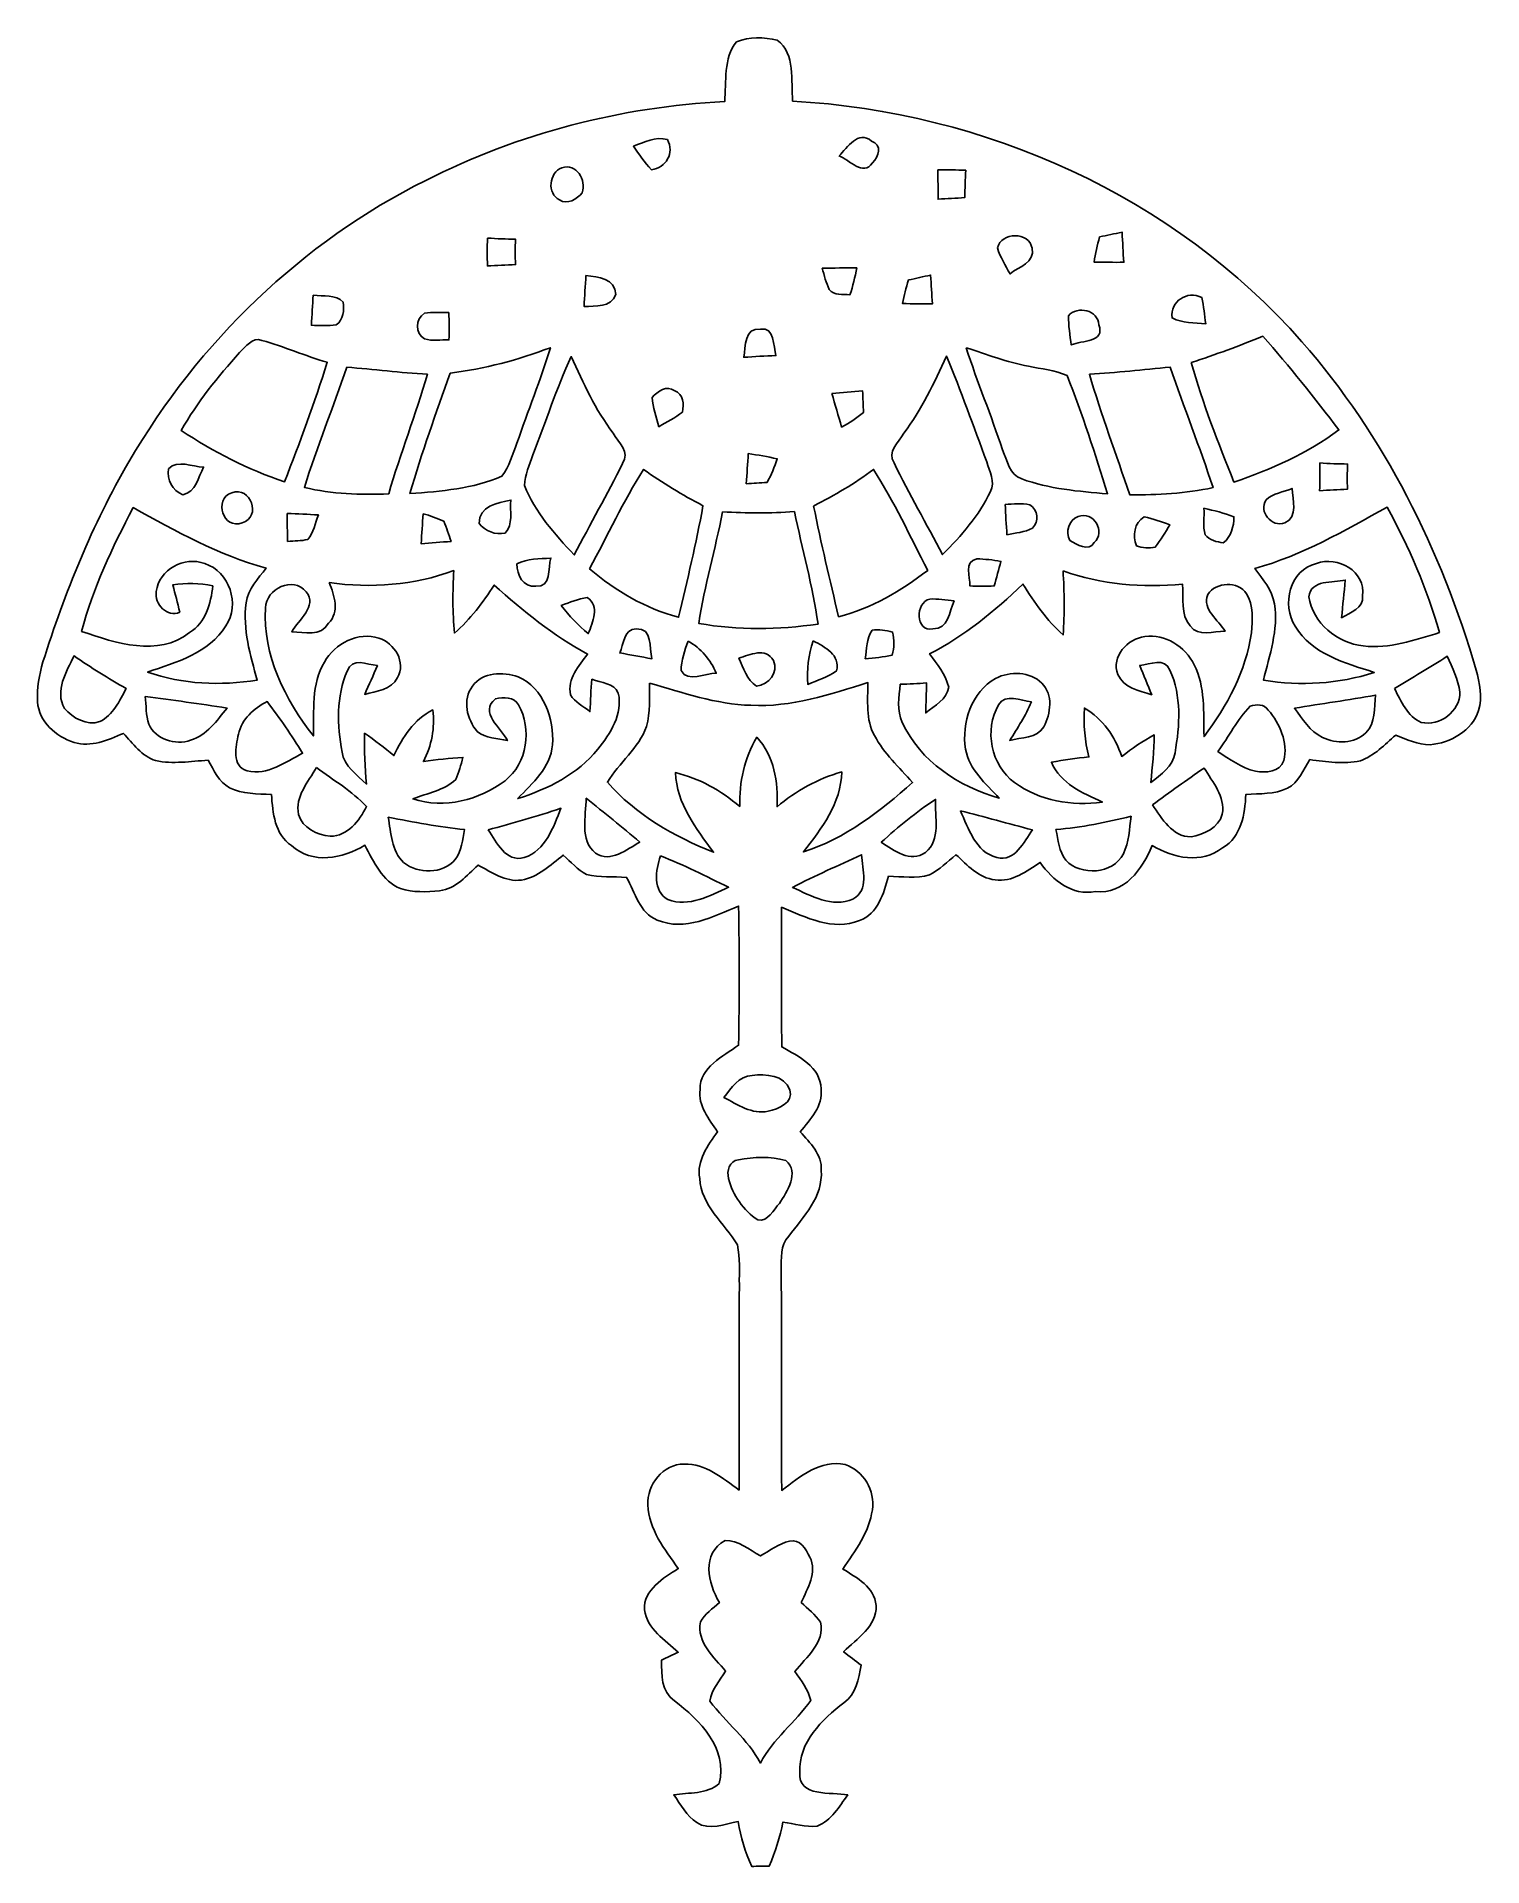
# Model space of a CAD drawing. Header units: centimetres. Extents: x -5.3 to 5.3, y -6.7 to 6.8.
import ezdxf

# ---------------------------------------------------------------- set-up
doc = ezdxf.new("R2010")
doc.units = ezdxf.units.CM
doc.header["$MEASUREMENT"] = 0
doc.layers.add('Camada 1', color=7, linetype='Continuous')

msp = doc.modelspace()

# ---------------------------------------------------------------- linework, layer by layer
at = {"layer": 'Camada 1', "color": 143}
for points, knots in [([(-0.16546, 6.71614), (-0.07127, 6.75424), (0.03738, 6.75107), (0.13511, 6.72813), (0.13511, 6.72813), (0.27267, 6.62548), (0.23457, 6.42756), (0.24904, 6.27799), (0.24904, 6.27799), (1.6658, 6.20073), (3.06492, 5.57631), (4.00471, 4.50282), (4.00471, 4.50282), (4.61539, 3.80925), (5.03307, 2.96364), (5.29166, 2.08099), (5.29166, 2.08099), (5.31705, 1.98468), (5.33683, 1.88096), (5.3093, 1.7829), (5.3093, 1.7829), (5.25849, 1.63297), (5.1029, 1.5423), (4.95087, 1.52996), (4.95087, 1.52996), (4.86127, 1.52855), (4.77941, 1.57087), (4.69721, 1.60052), (4.69721, 1.60052), (4.6168, 1.53031), (4.54025, 1.44847), (4.43686, 1.41212), (4.43686, 1.41212), (4.31411, 1.38284), (4.1871, 1.40613), (4.064, 1.41989), (4.064, 1.41989), (4.01567, 1.34546), (3.98146, 1.25232), (3.89888, 1.20857), (3.89888, 1.20857), (3.80293, 1.16447), (3.695, 1.16871), (3.59233, 1.16377), (3.59233, 1.16377), (3.58386, 1.01773), (3.55988, 0.85086), (3.42087, 0.77008), (3.42087, 0.77008), (3.2667, 0.64766), (3.05679, 0.69351), (2.90052, 0.78594), (2.90052, 0.78594), (2.82856, 0.61203), (2.69626, 0.42471), (2.4825, 0.44693), (2.4825, 0.44693), (2.30856, 0.41447), (2.16886, 0.52913), (2.07504, 0.66176), (2.07504, 0.66176), (1.97448, 0.59862), (1.86865, 0.5129), (1.74166, 0.53336), (1.74166, 0.53336), (1.62102, 0.54641), (1.5374, 0.64237), (1.45307, 0.71892), (1.45307, 0.71892), (1.39099, 0.66565), (1.33242, 0.60638), (1.25801, 0.5704), (1.25801, 0.5704), (1.15992, 0.54077), (1.05657, 0.55841), (0.95601, 0.55912), (0.95601, 0.55912), (0.92004, 0.43353), (0.87839, 0.2836), (0.74259, 0.23244), (0.74259, 0.23244), (0.5468, 0.15518), (0.34606, 0.25536), (0.16722, 0.33157), (0.16722, 0.33157), (0.1665, -0.01204), (0.16402, -0.35563), (0.16898, -0.69925), (0.16898, -0.69925), (0.29069, -0.76803), (0.45506, -0.84635), (0.45826, -1.00827), (0.45826, -1.00827), (0.47552, -1.13632), (0.37782, -1.23334), (0.30551, -1.32543), (0.30551, -1.32543), (0.37499, -1.40761), (0.46811, -1.49193), (0.46002, -1.61011), (0.46002, -1.61011), (0.47342, -1.80519), (0.32914, -1.95231), (0.21976, -2.09553), (0.21976, -2.09553), (0.15592, -2.16362), (0.16615, -2.26134), (0.16402, -2.34741), (0.16402, -2.34741), (0.17039, -2.88857), (0.16226, -3.42974), (0.16825, -3.9709), (0.16825, -3.9709), (0.30302, -3.87001), (0.45402, -3.74054), (0.63568, -3.7804), (0.63568, -3.7804), (0.76977, -3.82272), (0.85938, -3.97443), (0.83677, -4.11342), (0.83677, -4.11342), (0.8149, -4.27958), (0.71082, -4.41682), (0.61877, -4.55122), (0.61877, -4.55122), (0.72143, -4.61543), (0.85372, -4.68352), (0.8643, -4.82039), (0.8643, -4.82039), (0.87136, -4.97526), (0.72247, -5.06522), (0.62442, -5.16118), (0.62442, -5.16118), (0.66779, -5.19398), (0.7112, -5.22714), (0.75457, -5.26029), (0.75457, -5.26029), (0.73659, -5.3612), (0.71861, -5.47408), (0.62759, -5.53723), (0.62759, -5.53723), (0.4646, -5.66282), (0.29211, -5.82863), (0.30093, -6.05194), (0.30093, -6.05194), (0.28856, -6.23786), (0.53516, -6.19481), (0.6558, -6.2181), (0.6558, -6.2181), (0.59197, -6.30347), (0.53585, -6.40753), (0.43074, -6.4474), (0.43074, -6.4474), (0.34536, -6.45764), (0.26103, -6.43189), (0.17745, -6.41776), (0.17745, -6.41776), (0.15451, -6.52924), (0.12064, -6.6379), (0.07654, -6.74267), (0.07654, -6.74267), (0.03352, -6.74337), (-0.00988, -6.74408), (-0.05257, -6.74515), (-0.05257, -6.74515), (-0.10056, -6.63966), (-0.13336, -6.52854), (-0.15241, -6.41495), (-0.15241, -6.41495), (-0.25225, -6.42977), (-0.36442, -6.48373), (-0.45826, -6.422), (-0.45826, -6.422), (-0.5334, -6.37154), (-0.57643, -6.289), (-0.62759, -6.21739), (-0.62759, -6.21739), (-0.51611, -6.19869), (-0.38381, -6.21457), (-0.29352, -6.13342), (-0.29352, -6.13342), (-0.22472, -5.87555), (-0.43849, -5.6667), (-0.62266, -5.52312), (-0.62266, -5.52312), (-0.72354, -5.45609), (-0.71613, -5.33085), (-0.71968, -5.22467), (-0.71968, -5.22467), (-0.67802, -5.20457), (-0.63606, -5.18516), (-0.59445, -5.16576), (-0.59445, -5.16576), (-0.69215, -5.07579), (-0.8241, -4.99395), (-0.8449, -4.85214), (-0.8449, -4.85214), (-0.85124, -4.7015), (-0.70414, -4.6193), (-0.59513, -4.54769), (-0.59513, -4.54769), (-0.69497, -4.40622), (-0.81211, -4.25877), (-0.81845, -4.07814), (-0.81845, -4.07814), (-0.82795, -3.92963), (-0.7059, -3.77546), (-0.55173, -3.77723), (-0.55173, -3.77723), (-0.39298, -3.76981), (-0.26775, -3.88307), (-0.14569, -3.96843), (-0.14569, -3.96843), (-0.14569, -3.46395), (-0.14641, -2.95983), (-0.14427, -2.45537), (-0.14427, -2.45537), (-0.14641, -2.35694), (-0.13618, -2.25605), (-0.15875, -2.15938), (-0.15875, -2.15938), (-0.254, -1.99851), (-0.4265, -1.87153), (-0.43673, -1.67009), (-0.43673, -1.67009), (-0.46002, -1.53744), (-0.37747, -1.42525), (-0.30444, -1.32472), (-0.30444, -1.32472), (-0.36831, -1.23158), (-0.45051, -1.13421), (-0.43428, -1.01285), (-0.43428, -1.01285), (-0.43604, -0.84811), (-0.26492, -0.7691), (-0.14958, -0.6869), (-0.14958, -0.6869), (-0.14393, -0.34469), (-0.14393, -0.00215), (-0.14993, 0.34004), (-0.14993, 0.34004), (-0.3362, 0.26348), (-0.54645, 0.14918), (-0.7493, 0.23631), (-0.7493, 0.23631), (-0.88159, 0.28923), (-0.91195, 0.43952), (-0.97613, 0.551), (-0.97613, 0.551), (-1.07421, 0.56087), (-1.17512, 0.54782), (-1.27072, 0.57322), (-1.27072, 0.57322), (-1.33772, 0.60814), (-1.3882, 0.6653), (-1.44287, 0.71539), (-1.44287, 0.71539), (-1.53775, 0.64271), (-1.62911, 0.55135), (-1.7519, 0.53159), (-1.7519, 0.53159), (-1.87006, 0.51536), (-1.97238, 0.5898), (-2.0715, 0.64237), (-2.0715, 0.64237), (-2.15442, 0.56546), (-2.23521, 0.46703), (-2.35513, 0.45328), (-2.35513, 0.45328), (-2.45073, 0.44198), (-2.55095, 0.44023), (-2.64407, 0.46844), (-2.64407, 0.46844), (-2.7806, 0.52243), (-2.8402, 0.66812), (-2.90652, 0.78806), (-2.90652, 0.78806), (-3.06847, 0.69034), (-3.2953, 0.64519), (-3.44733, 0.78594), (-3.44733, 0.78594), (-3.57328, 0.86921), (-3.58458, 1.02655), (-3.59623, 1.16272), (-3.59623, 1.16272), (-3.69992, 1.16836), (-3.80965, 1.16447), (-3.90453, 1.21281), (-3.90453, 1.21281), (-3.98428, 1.25515), (-4.01956, 1.34298), (-4.06328, 1.41636), (-4.06328, 1.41636), (-4.19171, 1.40683), (-4.32259, 1.38637), (-4.4503, 1.41249), (-4.4503, 1.41249), (-4.55224, 1.44669), (-4.61822, 1.53771), (-4.68804, 1.61392), (-4.68804, 1.61392), (-4.80132, 1.56276), (-4.92655, 1.5095), (-5.05213, 1.54724), (-5.05213, 1.54724), (-5.18514, 1.58817), (-5.31247, 1.7007), (-5.32129, 1.84746), (-5.32129, 1.84746), (-5.32801, 1.94658), (-5.30823, 2.04537), (-5.28143, 2.1406), (-5.28143, 2.1406), (-5.1181, 2.65143), (-4.91949, 3.15414), (-4.64677, 3.61769), (-4.64677, 3.61769), (-4.13421, 4.49858), (-3.37219, 5.23906), (-2.45673, 5.69308), (-2.45673, 5.69308), (-1.77446, 6.04057), (-1.01637, 6.23706), (-0.25225, 6.27446), (-0.25225, 6.27446), (-0.23988, 6.42157), (-0.26317, 6.59372), (-0.16546, 6.71614)], [0, 0, 0, 0, 0.01204819, 0.01204819, 0.01204819, 0.01204819, 0.02409639, 0.02409639, 0.02409639, 0.02409639, 0.03614458, 0.03614458, 0.03614458, 0.03614458, 0.04819277, 0.04819277, 0.04819277, 0.04819277, 0.06024096, 0.06024096, 0.06024096, 0.06024096, 0.07228916, 0.07228916, 0.07228916, 0.07228916, 0.08433735, 0.08433735, 0.08433735, 0.08433735, 0.09638554, 0.09638554, 0.09638554, 0.09638554, 0.10843373, 0.10843373, 0.10843373, 0.10843373, 0.12048193, 0.12048193, 0.12048193, 0.12048193, 0.13253012, 0.13253012, 0.13253012, 0.13253012, 0.14457831, 0.14457831, 0.14457831, 0.14457831, 0.15662651, 0.15662651, 0.15662651, 0.15662651, 0.1686747, 0.1686747, 0.1686747, 0.1686747, 0.18072289, 0.18072289, 0.18072289, 0.18072289, 0.19277108, 0.19277108, 0.19277108, 0.19277108, 0.20481928, 0.20481928, 0.20481928, 0.20481928, 0.21686747, 0.21686747, 0.21686747, 0.21686747, 0.22891566, 0.22891566, 0.22891566, 0.22891566, 0.24096386, 0.24096386, 0.24096386, 0.24096386, 0.25301205, 0.25301205, 0.25301205, 0.25301205, 0.26506024, 0.26506024, 0.26506024, 0.26506024, 0.27710843, 0.27710843, 0.27710843, 0.27710843, 0.28915663, 0.28915663, 0.28915663, 0.28915663, 0.30120482, 0.30120482, 0.30120482, 0.30120482, 0.31325301, 0.31325301, 0.31325301, 0.31325301, 0.3253012, 0.3253012, 0.3253012, 0.3253012, 0.3373494, 0.3373494, 0.3373494, 0.3373494, 0.34939759, 0.34939759, 0.34939759, 0.34939759, 0.36144578, 0.36144578, 0.36144578, 0.36144578, 0.37349398, 0.37349398, 0.37349398, 0.37349398, 0.38554217, 0.38554217, 0.38554217, 0.38554217, 0.39759036, 0.39759036, 0.39759036, 0.39759036, 0.40963855, 0.40963855, 0.40963855, 0.40963855, 0.42168675, 0.42168675, 0.42168675, 0.42168675, 0.43373494, 0.43373494, 0.43373494, 0.43373494, 0.44578313, 0.44578313, 0.44578313, 0.44578313, 0.45783133, 0.45783133, 0.45783133, 0.45783133, 0.46987952, 0.46987952, 0.46987952, 0.46987952, 0.48192771, 0.48192771, 0.48192771, 0.48192771, 0.4939759, 0.4939759, 0.4939759, 0.4939759, 0.5060241, 0.5060241, 0.5060241, 0.5060241, 0.51807229, 0.51807229, 0.51807229, 0.51807229, 0.53012048, 0.53012048, 0.53012048, 0.53012048, 0.54216867, 0.54216867, 0.54216867, 0.54216867, 0.55421687, 0.55421687, 0.55421687, 0.55421687, 0.56626506, 0.56626506, 0.56626506, 0.56626506, 0.57831325, 0.57831325, 0.57831325, 0.57831325, 0.59036145, 0.59036145, 0.59036145, 0.59036145, 0.60240964, 0.60240964, 0.60240964, 0.60240964, 0.61445783, 0.61445783, 0.61445783, 0.61445783, 0.62650602, 0.62650602, 0.62650602, 0.62650602, 0.63855422, 0.63855422, 0.63855422, 0.63855422, 0.65060241, 0.65060241, 0.65060241, 0.65060241, 0.6626506, 0.6626506, 0.6626506, 0.6626506, 0.6746988, 0.6746988, 0.6746988, 0.6746988, 0.68674699, 0.68674699, 0.68674699, 0.68674699, 0.69879518, 0.69879518, 0.69879518, 0.69879518, 0.71084337, 0.71084337, 0.71084337, 0.71084337, 0.72289157, 0.72289157, 0.72289157, 0.72289157, 0.73493976, 0.73493976, 0.73493976, 0.73493976, 0.74698795, 0.74698795, 0.74698795, 0.74698795, 0.75903614, 0.75903614, 0.75903614, 0.75903614, 0.77108434, 0.77108434, 0.77108434, 0.77108434, 0.78313253, 0.78313253, 0.78313253, 0.78313253, 0.79518072, 0.79518072, 0.79518072, 0.79518072, 0.80722892, 0.80722892, 0.80722892, 0.80722892, 0.81927711, 0.81927711, 0.81927711, 0.81927711, 0.8313253, 0.8313253, 0.8313253, 0.8313253, 0.84337349, 0.84337349, 0.84337349, 0.84337349, 0.85542169, 0.85542169, 0.85542169, 0.85542169, 0.86746988, 0.86746988, 0.86746988, 0.86746988, 0.87951807, 0.87951807, 0.87951807, 0.87951807, 0.89156627, 0.89156627, 0.89156627, 0.89156627, 0.90361446, 0.90361446, 0.90361446, 0.90361446, 0.91566265, 0.91566265, 0.91566265, 0.91566265, 0.92771084, 0.92771084, 0.92771084, 0.92771084, 0.93975904, 0.93975904, 0.93975904, 0.93975904, 0.95180723, 0.95180723, 0.95180723, 0.95180723, 0.96385542, 0.96385542, 0.96385542, 0.96385542, 0.97590361, 0.97590361, 0.97590361, 0.97590361, 1, 1, 1, 1]), ([(-0.92569, 5.94639), (-0.92569, 5.94639), (-0.92569, 5.94639), (-0.92569, 5.94639), (-0.92569, 5.94639), (-0.88477, 5.88606), (-0.84277, 5.82574), (-0.7934, 5.77211), (-0.7934, 5.77211), (-0.6844, 5.78622), (-0.62125, 5.89488), (-0.67486, 5.9947), (-0.67486, 5.9947), (-0.76236, 6.01977), (-0.84559, 5.97425), (-0.92569, 5.94639)], [0, 0, 0, 0, 0.2, 0.2, 0.2, 0.2, 0.4, 0.4, 0.4, 0.4, 0.6, 0.6, 0.6, 0.6, 1, 1, 1, 1]), ([(0.59197, 5.87335), (0.59197, 5.87335), (0.59197, 5.87335), (0.59197, 5.87335), (0.59197, 5.87335), (0.66886, 5.84584), (0.76904, 5.72025), (0.83677, 5.82221), (0.83677, 5.82221), (0.88686, 5.87018), (0.91122, 5.95308), (0.83043, 5.98378), (0.83043, 5.98378), (0.73235, 6.06491), (0.65122, 5.93791), (0.59197, 5.87335)], [0, 0, 0, 0, 0.2, 0.2, 0.2, 0.2, 0.4, 0.4, 0.4, 0.4, 0.6, 0.6, 0.6, 0.6, 1, 1, 1, 1]), ([(-1.4531, 5.78586), (-1.4531, 5.78586), (-1.4531, 5.78586), (-1.4531, 5.78586), (-1.4531, 5.78586), (-1.54905, 5.75306), (-1.56459, 5.59431), (-1.47109, 5.54915), (-1.47109, 5.54915), (-1.41183, 5.51105), (-1.34162, 5.5548), (-1.30317, 5.60243), (-1.30317, 5.60243), (-1.27175, 5.69484), (-1.34513, 5.82503), (-1.4531, 5.78586)], [0, 0, 0, 0, 0.2, 0.2, 0.2, 0.2, 0.4, 0.4, 0.4, 0.4, 0.6, 0.6, 0.6, 0.6, 1, 1, 1, 1]), ([(1.32043, 5.77105), (1.32043, 5.77105), (1.32043, 5.77105), (1.32043, 5.77105), (1.32043, 5.77105), (1.32115, 5.69908), (1.3215, 5.62711), (1.32184, 5.5548), (1.32184, 5.5548), (1.38713, 5.55833), (1.45238, 5.5622), (1.51801, 5.56679), (1.51801, 5.56679), (1.52011, 5.63381), (1.52259, 5.70085), (1.5261, 5.76788), (1.5261, 5.76788), (1.45768, 5.77034), (1.38888, 5.77141), (1.32043, 5.77105)], [0, 0, 0, 0, 0.16666667, 0.16666667, 0.16666667, 0.16666667, 0.33333333, 0.33333333, 0.33333333, 0.33333333, 0.5, 0.5, 0.5, 0.5, 0.66666667, 0.66666667, 0.66666667, 0.66666667, 1, 1, 1, 1]), ([(-2.00166, 5.26799), (-2.00166, 5.26799), (-2.00166, 5.26799), (-2.00166, 5.26799), (-2.00166, 5.26799), (-2.00449, 5.19956), (-2.00449, 5.13076), (-2.00201, 5.06232), (-2.00201, 5.06232), (-1.93321, 5.0662), (-1.86445, 5.06902), (-1.79527, 5.07185), (-1.79527, 5.07185), (-1.79882, 5.13429), (-1.79847, 5.19707), (-1.79458, 5.25952), (-1.79458, 5.25952), (-1.86372, 5.26059), (-1.93286, 5.26305), (-2.00166, 5.26799)], [0, 0, 0, 0, 0.16666667, 0.16666667, 0.16666667, 0.16666667, 0.33333333, 0.33333333, 0.33333333, 0.33333333, 0.5, 0.5, 0.5, 0.5, 0.66666667, 0.66666667, 0.66666667, 0.66666667, 1, 1, 1, 1]), ([(1.76033, 5.19532), (1.76033, 5.19532), (1.76033, 5.19532), (1.76033, 5.19532), (1.76033, 5.19532), (1.78011, 5.12688), (1.81787, 5.06549), (1.85277, 5.00376), (1.85277, 5.00376), (1.91629, 5.05596), (2.03904, 5.08737), (2.01507, 5.1925), (2.01507, 5.1925), (1.9967, 5.31597), (1.78576, 5.3149), (1.76033, 5.19532)], [0, 0, 0, 0, 0.2, 0.2, 0.2, 0.2, 0.4, 0.4, 0.4, 0.4, 0.6, 0.6, 0.6, 0.6, 1, 1, 1, 1]), ([(2.51281, 5.27611), (2.51281, 5.27611), (2.51281, 5.27611), (2.51281, 5.27611), (2.51281, 5.27611), (2.49483, 5.21542), (2.4846, 5.15298), (2.47192, 5.09124), (2.47192, 5.09124), (2.54492, 5.08912), (2.61865, 5.08842), (2.69203, 5.08912), (2.69203, 5.08912), (2.68638, 5.16287), (2.68252, 5.23659), (2.6797, 5.31032), (2.6797, 5.31032), (2.62361, 5.29974), (2.56786, 5.28915), (2.51281, 5.27611)], [0, 0, 0, 0, 0.16666667, 0.16666667, 0.16666667, 0.16666667, 0.33333333, 0.33333333, 0.33333333, 0.33333333, 0.5, 0.5, 0.5, 0.5, 0.66666667, 0.66666667, 0.66666667, 0.66666667, 1, 1, 1, 1]), ([(0.46636, 5.04468), (0.46636, 5.04468), (0.46636, 5.04468), (0.46636, 5.04468), (0.46636, 5.04468), (0.48224, 4.99247), (0.49564, 4.93849), (0.51927, 4.88876), (0.51927, 4.88876), (0.55349, 4.84254), (0.62087, 4.85419), (0.67168, 4.84959), (0.67168, 4.84959), (0.69356, 4.91415), (0.70872, 4.98083), (0.72212, 5.04751), (0.72212, 5.04751), (0.63675, 5.04821), (0.55138, 5.0468), (0.46636, 5.04468)], [0, 0, 0, 0, 0.16666667, 0.16666667, 0.16666667, 0.16666667, 0.33333333, 0.33333333, 0.33333333, 0.33333333, 0.5, 0.5, 0.5, 0.5, 0.66666667, 0.66666667, 0.66666667, 0.66666667, 1, 1, 1, 1]), ([(1.10384, 4.95861), (1.10384, 4.95861), (1.10384, 4.95861), (1.10384, 4.95861), (1.10384, 4.95861), (1.08406, 4.90216), (1.07242, 4.84325), (1.05974, 4.78468), (1.05974, 4.78468), (1.13278, 4.78327), (1.2065, 4.78222), (1.27988, 4.78186), (1.27988, 4.78186), (1.27565, 4.85312), (1.27106, 4.92404), (1.2661, 4.99494), (1.2661, 4.99494), (1.21215, 4.98259), (1.15782, 4.9706), (1.10384, 4.95861)], [0, 0, 0, 0, 0.16666667, 0.16666667, 0.16666667, 0.16666667, 0.33333333, 0.33333333, 0.33333333, 0.33333333, 0.5, 0.5, 0.5, 0.5, 0.66666667, 0.66666667, 0.66666667, 0.66666667, 1, 1, 1, 1]), ([(-1.27599, 4.99282), (-1.27599, 4.99282), (-1.27599, 4.99282), (-1.27599, 4.99282), (-1.27599, 4.99282), (-1.28095, 4.91627), (-1.28515, 4.83972), (-1.28939, 4.76317), (-1.28939, 4.76317), (-1.20436, 4.76741), (-1.0922, 4.75293), (-1.05481, 4.85136), (-1.05481, 4.85136), (-1.06081, 4.97094), (-1.18428, 4.97871), (-1.27599, 4.99282)], [0, 0, 0, 0, 0.2, 0.2, 0.2, 0.2, 0.4, 0.4, 0.4, 0.4, 0.6, 0.6, 0.6, 0.6, 1, 1, 1, 1]), ([(3.04763, 4.6785), (3.04763, 4.6785), (3.04763, 4.6785), (3.04763, 4.6785), (3.04763, 4.6785), (3.12456, 4.63969), (3.21238, 4.64145), (3.29599, 4.63475), (3.29599, 4.63475), (3.28717, 4.69966), (3.28048, 4.76492), (3.26743, 4.82878), (3.26743, 4.82878), (3.15629, 4.88311), (3.0353, 4.80268), (3.04763, 4.6785)], [0, 0, 0, 0, 0.2, 0.2, 0.2, 0.2, 0.4, 0.4, 0.4, 0.4, 0.6, 0.6, 0.6, 0.6, 1, 1, 1, 1]), ([(-3.28789, 4.84747), (-3.28789, 4.84747), (-3.28789, 4.84747), (-3.28789, 4.84747), (-3.28789, 4.84747), (-3.29247, 4.7734), (-3.29671, 4.69895), (-3.3006, 4.62452), (-3.3006, 4.62452), (-3.23956, 4.62311), (-3.17816, 4.61852), (-3.1175, 4.62805), (-3.1175, 4.62805), (-3.06317, 4.66509), (-3.05859, 4.73671), (-3.06565, 4.79596), (-3.06565, 4.79596), (-3.12384, 4.85348), (-3.21382, 4.83514), (-3.28789, 4.84747)], [0, 0, 0, 0, 0.16666667, 0.16666667, 0.16666667, 0.16666667, 0.33333333, 0.33333333, 0.33333333, 0.33333333, 0.5, 0.5, 0.5, 0.5, 0.66666667, 0.66666667, 0.66666667, 0.66666667, 1, 1, 1, 1]), ([(2.28389, 4.69437), (2.28389, 4.69437), (2.28389, 4.69437), (2.28389, 4.69437), (2.28389, 4.69437), (2.28282, 4.6224), (2.29446, 4.55079), (2.30397, 4.47917), (2.30397, 4.47917), (2.38125, 4.51374), (2.55832, 4.49893), (2.50682, 4.62698), (2.50682, 4.62698), (2.50437, 4.736), (2.34845, 4.77269), (2.28389, 4.69437)], [0, 0, 0, 0, 0.2, 0.2, 0.2, 0.2, 0.4, 0.4, 0.4, 0.4, 0.6, 0.6, 0.6, 0.6, 1, 1, 1, 1]), ([(-2.46696, 4.71342), (-2.46696, 4.71342), (-2.46696, 4.71342), (-2.46696, 4.71342), (-2.46696, 4.71342), (-2.53434, 4.67179), (-2.5361, 4.56349), (-2.46593, 4.52363), (-2.46593, 4.52363), (-2.40805, 4.5067), (-2.34597, 4.51869), (-2.28637, 4.51693), (-2.28637, 4.51693), (-2.28354, 4.5843), (-2.28389, 4.65134), (-2.2874, 4.71836), (-2.2874, 4.71836), (-2.34738, 4.71907), (-2.4077, 4.72331), (-2.46696, 4.71342)], [0, 0, 0, 0, 0.16666667, 0.16666667, 0.16666667, 0.16666667, 0.33333333, 0.33333333, 0.33333333, 0.33333333, 0.5, 0.5, 0.5, 0.5, 0.66666667, 0.66666667, 0.66666667, 0.66666667, 1, 1, 1, 1]), ([(-0.11148, 4.38851), (-0.11148, 4.38851), (-0.11148, 4.38851), (-0.11148, 4.38851), (-0.11148, 4.38851), (-0.03245, 4.3938), (0.04657, 4.39804), (0.12595, 4.40086), (0.12595, 4.40086), (0.10407, 4.46823), (0.11854, 4.61606), (0.01233, 4.59524), (0.01233, 4.59524), (-0.11113, 4.6097), (-0.0956, 4.46894), (-0.11148, 4.38851)], [0, 0, 0, 0, 0.2, 0.2, 0.2, 0.2, 0.4, 0.4, 0.4, 0.4, 0.6, 0.6, 0.6, 0.6, 1, 1, 1, 1]), ([(-3.83118, 4.42308), (-3.83118, 4.42308), (-3.83118, 4.42308), (-3.83118, 4.42308), (-3.83118, 4.42308), (-3.99028, 4.24423), (-4.14406, 4.05761), (-4.2612, 3.84806), (-4.2612, 3.84806), (-4.0238, 3.69143), (-3.76907, 3.55948), (-3.49849, 3.46988), (-3.49849, 3.46988), (-3.38597, 3.76092), (-3.2759, 4.05303), (-3.18416, 4.35148), (-3.18416, 4.35148), (-3.34749, 4.39768), (-3.50273, 4.46789), (-3.66572, 4.51304), (-3.66572, 4.51304), (-3.73734, 4.54091), (-3.78461, 4.46365), (-3.83118, 4.42308)], [0, 0, 0, 0, 0.14285714, 0.14285714, 0.14285714, 0.14285714, 0.28571429, 0.28571429, 0.28571429, 0.28571429, 0.42857143, 0.42857143, 0.42857143, 0.42857143, 0.57142857, 0.57142857, 0.57142857, 0.57142857, 0.71428571, 0.71428571, 0.71428571, 0.71428571, 1, 1, 1, 1]), ([(-2.27648, 4.2714), (-2.27648, 4.2714), (-2.27648, 4.2714), (-2.27648, 4.2714), (-2.27648, 4.2714), (-2.38231, 3.97753), (-2.48742, 3.68296), (-2.57386, 3.38275), (-2.57386, 3.38275), (-2.34528, 3.39968), (-2.1075, 3.41732), (-1.89583, 3.51186), (-1.89583, 3.51186), (-1.83975, 3.58277), (-1.81715, 3.67309), (-1.78469, 3.75598), (-1.78469, 3.75598), (-1.70428, 3.99093), (-1.60937, 4.22094), (-1.53813, 4.45907), (-1.53813, 4.45907), (-1.77587, 4.367), (-2.02354, 4.30455), (-2.27648, 4.2714)], [0, 0, 0, 0, 0.14285714, 0.14285714, 0.14285714, 0.14285714, 0.28571429, 0.28571429, 0.28571429, 0.28571429, 0.42857143, 0.42857143, 0.42857143, 0.42857143, 0.57142857, 0.57142857, 0.57142857, 0.57142857, 0.71428571, 0.71428571, 0.71428571, 0.71428571, 1, 1, 1, 1]), ([(1.52824, 4.45873), (1.52824, 4.45873), (1.52824, 4.45873), (1.52824, 4.45873), (1.52824, 4.45873), (1.61182, 4.20542), (1.71379, 3.95848), (1.79703, 3.70447), (1.79703, 3.70447), (1.83054, 3.62758), (1.84818, 3.52138), (1.93852, 3.49069), (1.93852, 3.49069), (2.14099, 3.41803), (2.3583, 3.39827), (2.57172, 3.38134), (2.57172, 3.38134), (2.4786, 3.67379), (2.38934, 3.96942), (2.27293, 4.25305), (2.27293, 4.25305), (2.18332, 4.29396), (2.08349, 4.30244), (1.98826, 4.32324), (1.98826, 4.32324), (1.83054, 4.35182), (1.68061, 4.41003), (1.52824, 4.45873)], [0, 0, 0, 0, 0.125, 0.125, 0.125, 0.125, 0.25, 0.25, 0.25, 0.25, 0.375, 0.375, 0.375, 0.375, 0.5, 0.5, 0.5, 0.5, 0.625, 0.625, 0.625, 0.625, 0.75, 0.75, 0.75, 0.75, 1, 1, 1, 1]), ([(3.18947, 4.34936), (3.18947, 4.34936), (3.18947, 4.34936), (3.18947, 4.34936), (3.18947, 4.34936), (3.27377, 4.04843), (3.38735, 3.75668), (3.50448, 3.46742), (3.50448, 3.46742), (3.77789, 3.56019), (4.04495, 3.67908), (4.27811, 3.85194), (4.27811, 3.85194), (4.0989, 4.08865), (3.91407, 4.32183), (3.71615, 4.54339), (3.71615, 4.54339), (3.54293, 4.47283), (3.36727, 4.40757), (3.18947, 4.34936)], [0, 0, 0, 0, 0.16666667, 0.16666667, 0.16666667, 0.16666667, 0.33333333, 0.33333333, 0.33333333, 0.33333333, 0.5, 0.5, 0.5, 0.5, 0.66666667, 0.66666667, 0.66666667, 0.66666667, 1, 1, 1, 1]), ([(-1.66687, 3.66778), (-1.66687, 3.66778), (-1.66687, 3.66778), (-1.66687, 3.66778), (-1.66687, 3.66778), (-1.69157, 3.59442), (-1.7272, 3.52174), (-1.72968, 3.44307), (-1.72968, 3.44307), (-1.65171, 3.24552), (-1.50564, 3.08394), (-1.36208, 2.93084), (-1.36208, 2.93084), (-1.24426, 3.15626), (-1.119, 3.37815), (-1.00507, 3.60534), (-1.00507, 3.60534), (-0.9486, 3.6879), (-1.03679, 3.76092), (-1.07562, 3.82901), (-1.07562, 3.82901), (-1.20616, 4.00116), (-1.29504, 4.19836), (-1.38396, 4.3938), (-1.38396, 4.3938), (-1.49438, 4.15815), (-1.57234, 3.9098), (-1.66687, 3.66778)], [0, 0, 0, 0, 0.125, 0.125, 0.125, 0.125, 0.25, 0.25, 0.25, 0.25, 0.375, 0.375, 0.375, 0.375, 0.5, 0.5, 0.5, 0.5, 0.625, 0.625, 0.625, 0.625, 0.75, 0.75, 0.75, 0.75, 1, 1, 1, 1]), ([(1.0689, 3.82794), (1.0689, 3.82794), (1.0689, 3.82794), (1.0689, 3.82794), (1.0689, 3.82794), (1.0308, 3.76092), (0.94402, 3.69002), (0.99766, 3.60853), (0.99766, 3.60853), (1.10842, 3.37922), (1.23613, 3.15837), (1.35536, 2.9333), (1.35536, 2.9333), (1.49224, 3.07195), (1.62488, 3.22047), (1.70849, 3.39827), (1.70849, 3.39827), (1.74483, 3.46953), (1.70001, 3.5475), (1.68096, 3.61698), (1.68096, 3.61698), (1.58184, 3.87733), (1.49224, 4.14123), (1.38358, 4.39768), (1.38358, 4.39768), (1.29363, 4.19977), (1.20085, 4.00187), (1.0689, 3.82794)], [0, 0, 0, 0, 0.125, 0.125, 0.125, 0.125, 0.25, 0.25, 0.25, 0.25, 0.375, 0.375, 0.375, 0.375, 0.5, 0.5, 0.5, 0.5, 0.625, 0.625, 0.625, 0.625, 0.75, 0.75, 0.75, 0.75, 1, 1, 1, 1]), ([(-3.04022, 4.31479), (-3.04022, 4.31479), (-3.04022, 4.31479), (-3.04022, 4.31479), (-3.04022, 4.31479), (-3.14044, 4.01775), (-3.25968, 3.7274), (-3.35245, 3.4279), (-3.35245, 3.4279), (-3.14926, 3.37886), (-2.939, 3.37145), (-2.73051, 3.38098), (-2.73051, 3.38098), (-2.64514, 3.67837), (-2.53049, 3.96588), (-2.44512, 4.26328), (-2.44512, 4.26328), (-2.64407, 4.27352), (-2.84161, 4.30032), (-3.04022, 4.31479)], [0, 0, 0, 0, 0.16666667, 0.16666667, 0.16666667, 0.16666667, 0.33333333, 0.33333333, 0.33333333, 0.33333333, 0.5, 0.5, 0.5, 0.5, 0.66666667, 0.66666667, 0.66666667, 0.66666667, 1, 1, 1, 1]), ([(-0.78847, 4.09218), (-0.78847, 4.09218), (-0.78847, 4.09218), (-0.78847, 4.09218), (-0.78847, 4.09218), (-0.77893, 4.01844), (-0.75954, 3.94683), (-0.73731, 3.87628), (-0.73731, 3.87628), (-0.67909, 3.91085), (-0.61736, 3.94119), (-0.56479, 3.98423), (-0.56479, 3.98423), (-0.54928, 4.04385), (-0.55634, 4.11581), (-0.62091, 4.14191), (-0.62091, 4.14191), (-0.68123, 4.18637), (-0.74575, 4.13557), (-0.78847, 4.09218)], [0, 0, 0, 0, 0.16666667, 0.16666667, 0.16666667, 0.16666667, 0.33333333, 0.33333333, 0.33333333, 0.33333333, 0.5, 0.5, 0.5, 0.5, 0.66666667, 0.66666667, 0.66666667, 0.66666667, 1, 1, 1, 1]), ([(2.43768, 4.26504), (2.43768, 4.26504), (2.43768, 4.26504), (2.43768, 4.26504), (2.43768, 4.26504), (2.52587, 3.96484), (2.6356, 3.67131), (2.73509, 3.37462), (2.73509, 3.37462), (2.94145, 3.37181), (3.14819, 3.38344), (3.35031, 3.42685), (3.35031, 3.42685), (3.2512, 3.7253), (3.13689, 4.0181), (3.03388, 4.31513), (3.03388, 4.31513), (2.83493, 4.29961), (2.63701, 4.27245), (2.43768, 4.26504)], [0, 0, 0, 0, 0.16666667, 0.16666667, 0.16666667, 0.16666667, 0.33333333, 0.33333333, 0.33333333, 0.33333333, 0.5, 0.5, 0.5, 0.5, 0.66666667, 0.66666667, 0.66666667, 0.66666667, 1, 1, 1, 1]), ([(0.53867, 4.12181), (0.53867, 4.12181), (0.53867, 4.12181), (0.53867, 4.12181), (0.53867, 4.12181), (0.56196, 4.03891), (0.58559, 3.95636), (0.61029, 3.87382), (0.61029, 3.87382), (0.66745, 3.90379), (0.72143, 3.93907), (0.7708, 3.98035), (0.7708, 3.98035), (0.77011, 4.03398), (0.76622, 4.08724), (0.76515, 4.14052), (0.76515, 4.14052), (0.68967, 4.13487), (0.61419, 4.12851), (0.53867, 4.12181)], [0, 0, 0, 0, 0.16666667, 0.16666667, 0.16666667, 0.16666667, 0.33333333, 0.33333333, 0.33333333, 0.33333333, 0.5, 0.5, 0.5, 0.5, 0.66666667, 0.66666667, 0.66666667, 0.66666667, 1, 1, 1, 1]), ([(-0.07868, 3.67837), (-0.07868, 3.67837), (-0.07868, 3.67837), (-0.07868, 3.67837), (-0.07868, 3.67837), (-0.08254, 3.60429), (-0.08784, 3.52986), (-0.0935, 3.45577), (-0.0935, 3.45577), (-0.04234, 3.45894), (0.00916, 3.46106), (0.06066, 3.46494), (0.06066, 3.46494), (0.09136, 3.52033), (0.11499, 3.57924), (0.13477, 3.63956), (0.13477, 3.63956), (0.06383, 3.65438), (-0.0074, 3.66707), (-0.07868, 3.67837)], [0, 0, 0, 0, 0.16666667, 0.16666667, 0.16666667, 0.16666667, 0.33333333, 0.33333333, 0.33333333, 0.33333333, 0.5, 0.5, 0.5, 0.5, 0.66666667, 0.66666667, 0.66666667, 0.66666667, 1, 1, 1, 1]), ([(-4.35504, 3.56655), (-4.35504, 3.56655), (-4.35504, 3.56655), (-4.35504, 3.56655), (-4.35504, 3.56655), (-4.36738, 3.48647), (-4.32824, 3.40249), (-4.24921, 3.37462), (-4.24921, 3.37462), (-4.15327, 3.39191), (-4.13631, 3.50586), (-4.09577, 3.57817), (-4.09577, 3.57817), (-4.17972, 3.57854), (-4.28659, 3.6364), (-4.35504, 3.56655)], [0, 0, 0, 0, 0.2, 0.2, 0.2, 0.2, 0.4, 0.4, 0.4, 0.4, 0.6, 0.6, 0.6, 0.6, 1, 1, 1, 1]), ([(-1.24846, 2.82747), (-1.24846, 2.82747), (-1.24846, 2.82747), (-1.24846, 2.82747), (-1.24846, 2.82747), (-1.05833, 2.66343), (-0.83643, 2.53609), (-0.59303, 2.47011), (-0.59303, 2.47011), (-0.52775, 2.74351), (-0.46284, 3.01692), (-0.41241, 3.29349), (-0.41241, 3.29349), (-0.56444, 3.37322), (-0.71189, 3.46142), (-0.85124, 3.5616), (-0.85124, 3.5616), (-0.99873, 3.32524), (-1.11831, 3.07336), (-1.24846, 2.82747)], [0, 0, 0, 0, 0.16666667, 0.16666667, 0.16666667, 0.16666667, 0.33333333, 0.33333333, 0.33333333, 0.33333333, 0.5, 0.5, 0.5, 0.5, 0.66666667, 0.66666667, 0.66666667, 0.66666667, 1, 1, 1, 1]), ([(0.40393, 3.29103), (0.40393, 3.29103), (0.40393, 3.29103), (0.40393, 3.29103), (0.40393, 3.29103), (0.45861, 3.01692), (0.52386, 2.74563), (0.58735, 2.47364), (0.58735, 2.47364), (0.82971, 2.53643), (1.04775, 2.66414), (1.24495, 2.81582), (1.24495, 2.81582), (1.1169, 3.06701), (0.99552, 3.32241), (0.84559, 3.5616), (0.84559, 3.5616), (0.70803, 3.45648), (0.55738, 3.3704), (0.40393, 3.29103)], [0, 0, 0, 0, 0.16666667, 0.16666667, 0.16666667, 0.16666667, 0.33333333, 0.33333333, 0.33333333, 0.33333333, 0.5, 0.5, 0.5, 0.5, 0.66666667, 0.66666667, 0.66666667, 0.66666667, 1, 1, 1, 1]), ([(4.13807, 3.60853), (4.13807, 3.60853), (4.13807, 3.60853), (4.13807, 3.60853), (4.13807, 3.60853), (4.13773, 3.54043), (4.137, 3.472), (4.13631, 3.40391), (4.13631, 3.40391), (4.20439, 3.40814), (4.27284, 3.41167), (4.34126, 3.4145), (4.34126, 3.4145), (4.33951, 3.47658), (4.33985, 3.53868), (4.34199, 3.60076), (4.34199, 3.60076), (4.27388, 3.60146), (4.2058, 3.60429), (4.13807, 3.60853)], [0, 0, 0, 0, 0.16666667, 0.16666667, 0.16666667, 0.16666667, 0.33333333, 0.33333333, 0.33333333, 0.33333333, 0.5, 0.5, 0.5, 0.5, 0.66666667, 0.66666667, 0.66666667, 0.66666667, 1, 1, 1, 1]), ([(-3.88902, 3.38945), (-3.88902, 3.38945), (-3.88902, 3.38945), (-3.88902, 3.38945), (-3.88902, 3.38945), (-4.02697, 3.33829), (-3.95076, 3.11498), (-3.81141, 3.16755), (-3.81141, 3.16755), (-3.66537, 3.2127), (-3.74826, 3.43954), (-3.88902, 3.38945)], [0, 0, 0, 0, 0.25, 0.25, 0.25, 0.25, 0.5, 0.5, 0.5, 0.5, 1, 1, 1, 1]), ([(3.7412, 3.33654), (3.7412, 3.33654), (3.7412, 3.33654), (3.7412, 3.33654), (3.7412, 3.33654), (3.68194, 3.25046), (3.78281, 3.13086), (3.87983, 3.16614), (3.87983, 3.16614), (3.98073, 3.21165), (3.93557, 3.33724), (3.93312, 3.42154), (3.93312, 3.42154), (3.86997, 3.39191), (3.7927, 3.38627), (3.7412, 3.33654)], [0, 0, 0, 0, 0.2, 0.2, 0.2, 0.2, 0.4, 0.4, 0.4, 0.4, 0.6, 0.6, 0.6, 0.6, 1, 1, 1, 1]), ([(-4.99638, 2.36569), (-4.99638, 2.36569), (-4.99638, 2.36569), (-4.99638, 2.36569), (-4.99638, 2.36569), (-4.74558, 2.27996), (-4.43266, 2.17518), (-4.19912, 2.35687), (-4.19912, 2.35687), (-4.08164, 2.43272), (-4.04178, 2.57065), (-4.02838, 2.70224), (-4.02838, 2.70224), (-4.12574, 2.72129), (-4.22558, 2.72587), (-4.32328, 2.70858), (-4.32328, 2.70858), (-4.30671, 2.64192), (-4.28659, 2.57594), (-4.2725, 2.50856), (-4.2725, 2.50856), (-4.36279, 2.462), (-4.46088, 2.5703), (-4.445, 2.66025), (-4.445, 2.66025), (-4.42701, 2.82289), (-4.23688, 2.92378), (-4.08798, 2.86628), (-4.08798, 2.86628), (-3.90453, 2.80949), (-3.82515, 2.56359), (-3.93206, 2.4066), (-3.93206, 2.4066), (-4.0587, 2.20728), (-4.29823, 2.13532), (-4.5099, 2.06654), (-4.5099, 2.06654), (-4.25028, 1.97269), (-3.97123, 1.9667), (-3.70027, 2.00515), (-3.70027, 2.00515), (-3.75143, 2.19035), (-3.81034, 2.38226), (-3.78178, 2.57629), (-3.78178, 2.57629), (-3.77013, 2.67895), (-3.695, 2.7555), (-3.63468, 2.83346), (-3.63468, 2.83346), (-3.98463, 2.9266), (-4.30072, 3.10546), (-4.61539, 3.27902), (-4.61539, 3.27902), (-4.76883, 2.98727), (-4.91315, 2.68602), (-4.99638, 2.36569)], [0, 0, 0, 0, 0.06666667, 0.06666667, 0.06666667, 0.06666667, 0.13333333, 0.13333333, 0.13333333, 0.13333333, 0.2, 0.2, 0.2, 0.2, 0.26666667, 0.26666667, 0.26666667, 0.26666667, 0.33333333, 0.33333333, 0.33333333, 0.33333333, 0.4, 0.4, 0.4, 0.4, 0.46666667, 0.46666667, 0.46666667, 0.46666667, 0.53333333, 0.53333333, 0.53333333, 0.53333333, 0.6, 0.6, 0.6, 0.6, 0.66666667, 0.66666667, 0.66666667, 0.66666667, 0.73333333, 0.73333333, 0.73333333, 0.73333333, 0.8, 0.8, 0.8, 0.8, 0.86666667, 0.86666667, 0.86666667, 0.86666667, 1, 1, 1, 1]), ([(-2.06409, 3.16261), (-2.06409, 3.16261), (-2.06409, 3.16261), (-2.06409, 3.16261), (-2.06409, 3.16261), (-2.01858, 3.10546), (-1.9452, 3.07512), (-1.87254, 3.09171), (-1.87254, 3.09171), (-1.80905, 3.1545), (-1.83975, 3.25468), (-1.82917, 3.33442), (-1.82917, 3.33442), (-1.92863, 3.3122), (-2.06375, 3.29314), (-2.06409, 3.16261)], [0, 0, 0, 0, 0.2, 0.2, 0.2, 0.2, 0.4, 0.4, 0.4, 0.4, 0.6, 0.6, 0.6, 0.6, 1, 1, 1, 1]), ([(-0.26775, 3.24869), (-0.26775, 3.24869), (-0.26775, 3.24869), (-0.26775, 3.24869), (-0.26775, 3.24869), (-0.32139, 2.97316), (-0.40145, 2.70329), (-0.44345, 2.42531), (-0.44345, 2.42531), (-0.15309, 2.3731), (0.145, 2.37768), (0.43604, 2.42002), (0.43604, 2.42002), (0.39722, 2.70047), (0.31925, 2.97316), (0.26175, 3.25046), (0.26175, 3.25046), (0.08571, 3.23599), (-0.09136, 3.23845), (-0.26775, 3.24869)], [0, 0, 0, 0, 0.16666667, 0.16666667, 0.16666667, 0.16666667, 0.33333333, 0.33333333, 0.33333333, 0.33333333, 0.5, 0.5, 0.5, 0.5, 0.66666667, 0.66666667, 0.66666667, 0.66666667, 1, 1, 1, 1]), ([(1.8168, 3.30301), (1.8168, 3.30301), (1.8168, 3.30301), (1.8168, 3.30301), (1.8168, 3.30301), (1.82031, 3.22822), (1.82455, 3.15345), (1.82986, 3.07865), (1.82986, 3.07865), (1.89228, 3.0931), (1.96039, 3.09593), (2.01717, 3.12804), (2.01717, 3.12804), (2.06833, 3.17425), (2.05985, 3.26703), (1.99743, 3.29914), (1.99743, 3.29914), (1.93852, 3.31537), (1.87678, 3.30407), (1.8168, 3.30301)], [0, 0, 0, 0, 0.16666667, 0.16666667, 0.16666667, 0.16666667, 0.33333333, 0.33333333, 0.33333333, 0.33333333, 0.5, 0.5, 0.5, 0.5, 0.66666667, 0.66666667, 0.66666667, 0.66666667, 1, 1, 1, 1]), ([(2.35547, 3.2127), (2.35547, 3.2127), (2.35547, 3.2127), (2.35547, 3.2127), (2.35547, 3.2127), (2.28564, 3.18695), (2.25812, 3.10053), (2.29446, 3.03702), (2.29446, 3.03702), (2.34524, 3.0081), (2.43344, 2.95094), (2.47368, 3.02184), (2.47368, 3.02184), (2.56329, 3.09841), (2.46486, 3.26138), (2.35547, 3.2127)], [0, 0, 0, 0, 0.2, 0.2, 0.2, 0.2, 0.4, 0.4, 0.4, 0.4, 0.6, 0.6, 0.6, 0.6, 1, 1, 1, 1]), ([(3.28259, 3.27515), (3.28259, 3.27515), (3.28259, 3.27515), (3.28259, 3.27515), (3.28259, 3.27515), (3.28789, 3.20988), (3.27166, 3.14251), (3.29282, 3.0797), (3.29282, 3.0797), (3.32351, 3.03809), (3.3775, 3.02644), (3.42583, 3.01867), (3.42583, 3.01867), (3.48368, 3.0656), (3.50379, 3.14039), (3.50379, 3.21199), (3.50379, 3.21199), (3.43183, 3.23952), (3.35665, 3.25716), (3.28259, 3.27515)], [0, 0, 0, 0, 0.16666667, 0.16666667, 0.16666667, 0.16666667, 0.33333333, 0.33333333, 0.33333333, 0.33333333, 0.5, 0.5, 0.5, 0.5, 0.66666667, 0.66666667, 0.66666667, 0.66666667, 1, 1, 1, 1]), ([(3.65793, 2.83135), (3.65793, 2.83135), (3.65793, 2.83135), (3.65793, 2.83135), (3.65793, 2.83135), (3.71649, 2.75092), (3.78743, 2.67155), (3.80293, 2.56924), (3.80293, 2.56924), (3.83397, 2.37768), (3.7659, 2.19035), (3.72215, 2.00621), (3.72215, 2.00621), (3.9952, 1.96105), (4.27529, 1.97764), (4.53884, 2.06335), (4.53884, 2.06335), (4.32576, 2.13391), (4.0795, 2.19705), (3.95676, 2.40414), (3.95676, 2.40414), (3.85161, 2.56113), (3.91548, 2.82148), (4.11268, 2.86662), (4.11268, 2.86662), (4.26895, 2.92554), (4.47814, 2.80878), (4.45309, 2.62779), (4.45309, 2.62779), (4.46156, 2.53431), (4.36173, 2.50644), (4.29823, 2.46658), (4.29823, 2.46658), (4.30564, 2.55972), (4.31763, 2.65213), (4.32576, 2.74456), (4.32576, 2.74456), (4.23119, 2.72198), (4.07423, 2.75197), (4.05659, 2.6218), (4.05659, 2.6218), (4.08515, 2.42777), (4.26788, 2.28032), (4.45771, 2.25915), (4.45771, 2.25915), (4.65067, 2.23552), (4.83729, 2.30289), (5.01933, 2.35721), (5.01933, 2.35721), (4.93041, 2.68037), (4.79422, 2.98939), (4.63372, 3.28326), (4.63372, 3.28326), (4.31939, 3.11004), (4.00792, 2.92483), (3.65793, 2.83135)], [0, 0, 0, 0, 0.06666667, 0.06666667, 0.06666667, 0.06666667, 0.13333333, 0.13333333, 0.13333333, 0.13333333, 0.2, 0.2, 0.2, 0.2, 0.26666667, 0.26666667, 0.26666667, 0.26666667, 0.33333333, 0.33333333, 0.33333333, 0.33333333, 0.4, 0.4, 0.4, 0.4, 0.46666667, 0.46666667, 0.46666667, 0.46666667, 0.53333333, 0.53333333, 0.53333333, 0.53333333, 0.6, 0.6, 0.6, 0.6, 0.66666667, 0.66666667, 0.66666667, 0.66666667, 0.73333333, 0.73333333, 0.73333333, 0.73333333, 0.8, 0.8, 0.8, 0.8, 0.86666667, 0.86666667, 0.86666667, 0.86666667, 1, 1, 1, 1]), ([(-3.47875, 3.23563), (-3.47875, 3.23563), (-3.47875, 3.23563), (-3.47875, 3.23563), (-3.47875, 3.23563), (-3.47944, 3.16685), (-3.47841, 3.09841), (-3.47627, 3.02961), (-3.47627, 3.02961), (-3.42686, 3.03526), (-3.37609, 3.03207), (-3.32741, 3.04479), (-3.32741, 3.04479), (-3.28083, 3.0931), (-3.27659, 3.16614), (-3.2491, 3.22505), (-3.2491, 3.22505), (-3.32565, 3.23), (-3.4022, 3.23387), (-3.47875, 3.23563)], [0, 0, 0, 0, 0.16666667, 0.16666667, 0.16666667, 0.16666667, 0.33333333, 0.33333333, 0.33333333, 0.33333333, 0.5, 0.5, 0.5, 0.5, 0.66666667, 0.66666667, 0.66666667, 0.66666667, 1, 1, 1, 1]), ([(-2.47757, 3.23422), (-2.47757, 3.23422), (-2.47757, 3.23422), (-2.47757, 3.23422), (-2.47757, 3.23422), (-2.48181, 3.16085), (-2.48639, 3.08677), (-2.492, 3.01302), (-2.492, 3.01302), (-2.41828, 3.01938), (-2.34421, 3.02432), (-2.27014, 3.02961), (-2.27014, 3.02961), (-2.28847, 3.07936), (-2.30259, 3.13016), (-2.32409, 3.17884), (-2.32409, 3.17884), (-2.37384, 3.20106), (-2.42465, 3.22081), (-2.47757, 3.23422)], [0, 0, 0, 0, 0.16666667, 0.16666667, 0.16666667, 0.16666667, 0.33333333, 0.33333333, 0.33333333, 0.33333333, 0.5, 0.5, 0.5, 0.5, 0.66666667, 0.66666667, 0.66666667, 0.66666667, 1, 1, 1, 1]), ([(2.84302, 3.21024), (2.84302, 3.21024), (2.84302, 3.21024), (2.84302, 3.21024), (2.84302, 3.21024), (2.76541, 3.16719), (2.75835, 3.07266), (2.78411, 2.99645), (2.78411, 2.99645), (2.8289, 2.98517), (2.87761, 2.97423), (2.92381, 2.98869), (2.92381, 2.98869), (2.9644, 3.04019), (2.99826, 3.09629), (3.03106, 3.15308), (3.03106, 3.15308), (2.96898, 3.1746), (2.90759, 3.19823), (2.84302, 3.21024)], [0, 0, 0, 0, 0.16666667, 0.16666667, 0.16666667, 0.16666667, 0.33333333, 0.33333333, 0.33333333, 0.33333333, 0.5, 0.5, 0.5, 0.5, 0.66666667, 0.66666667, 0.66666667, 0.66666667, 1, 1, 1, 1]), ([(-1.78469, 2.86345), (-1.78469, 2.86345), (-1.78469, 2.86345), (-1.78469, 2.86345), (-1.78469, 2.86345), (-1.78469, 2.78267), (-1.73956, 2.68989), (-1.64465, 2.69976), (-1.64465, 2.69976), (-1.52824, 2.68777), (-1.55893, 2.83453), (-1.53458, 2.90719), (-1.53458, 2.90719), (-1.61888, 2.90015), (-1.7078, 2.90509), (-1.78469, 2.86345)], [0, 0, 0, 0, 0.2, 0.2, 0.2, 0.2, 0.4, 0.4, 0.4, 0.4, 0.6, 0.6, 0.6, 0.6, 1, 1, 1, 1]), ([(1.55645, 2.70117), (1.55645, 2.70117), (1.55645, 2.70117), (1.55645, 2.70117), (1.55645, 2.70117), (1.61643, 2.698), (1.67638, 2.698), (1.73636, 2.70188), (1.73636, 2.70188), (1.75293, 2.7622), (1.76915, 2.82253), (1.78469, 2.88251), (1.78469, 2.88251), (1.72613, 2.89415), (1.66652, 2.89944), (1.60724, 2.9012), (1.60724, 2.9012), (1.5106, 2.88073), (1.55714, 2.76927), (1.55645, 2.70117)], [0, 0, 0, 0, 0.16666667, 0.16666667, 0.16666667, 0.16666667, 0.33333333, 0.33333333, 0.33333333, 0.33333333, 0.5, 0.5, 0.5, 0.5, 0.66666667, 0.66666667, 0.66666667, 0.66666667, 1, 1, 1, 1]), ([(-3.17041, 2.72587), (-3.17041, 2.72587), (-3.17041, 2.72587), (-3.17041, 2.72587), (-3.17041, 2.72587), (-3.1309, 2.62957), (-3.09138, 2.5128), (-3.17431, 2.42601), (-3.17431, 2.42601), (-3.23039, 2.32442), (-3.35245, 2.36109), (-3.44557, 2.36321), (-3.44557, 2.36321), (-3.39724, 2.44965), (-3.25509, 2.55336), (-3.33867, 2.65814), (-3.33867, 2.65814), (-3.43641, 2.77702), (-3.63609, 2.68212), (-3.63891, 2.53925), (-3.63891, 2.53925), (-3.66323, 2.19247), (-3.49391, 1.86157), (-3.28613, 1.5945), (-3.28613, 1.5945), (-3.28048, 1.77761), (-3.30339, 1.97622), (-3.205, 2.14026), (-3.205, 2.14026), (-3.12773, 2.27572), (-2.95733, 2.3671), (-2.80282, 2.3156), (-2.80282, 2.3156), (-2.68817, 2.28101), (-2.59963, 2.13744), (-2.66664, 2.02525), (-2.66664, 2.02525), (-2.71146, 1.93388), (-2.82153, 1.92506), (-2.90793, 1.90109), (-2.90793, 1.90109), (-2.87655, 1.97198), (-2.84444, 2.04254), (-2.81412, 2.1138), (-2.81412, 2.1138), (-2.8935, 2.12191), (-3.00074, 2.1773), (-3.03743, 2.07323), (-3.03743, 2.07323), (-3.1175, 1.88696), (-3.11257, 1.67283), (-3.07481, 1.47634), (-3.07481, 1.47634), (-3.05927, 1.37085), (-2.96615, 1.3077), (-2.89453, 1.23926), (-2.89453, 1.23926), (-2.90652, 1.36379), (-2.91289, 1.48903), (-2.90831, 1.61426), (-2.90831, 1.61426), (-2.83352, 1.56312), (-2.76262, 1.50738), (-2.69241, 1.45023), (-2.69241, 1.45023), (-2.62784, 1.58569), (-2.54492, 1.71727), (-2.4056, 1.78643), (-2.4056, 1.78643), (-2.389, 1.65448), (-2.41263, 1.5229), (-2.47509, 1.40578), (-2.47509, 1.40578), (-2.37842, 1.41989), (-2.28141, 1.43154), (-2.18332, 1.43646), (-2.18332, 1.43646), (-2.19779, 1.38108), (-2.21368, 1.3257), (-2.23662, 1.27313), (-2.23662, 1.27313), (-2.32164, 1.19093), (-2.44615, 1.1747), (-2.55164, 1.1299), (-2.55164, 1.1299), (-2.31951, 1.05618), (-2.06306, 1.11967), (-1.87289, 1.26467), (-1.87289, 1.26467), (-1.70814, 1.39202), (-1.67111, 1.64778), (-1.77411, 1.82347), (-1.77411, 1.82347), (-1.80374, 1.88944), (-1.88595, 1.8785), (-1.94417, 1.86932), (-1.94417, 1.86932), (-2.06409, 1.76702), (-1.90289, 1.6559), (-1.85456, 1.5603), (-1.85456, 1.5603), (-1.92897, 1.57899), (-2.01575, 1.57581), (-2.07715, 1.62661), (-2.07715, 1.62661), (-2.15477, 1.71622), (-2.18829, 1.86191), (-2.11315, 1.96282), (-2.11315, 1.96282), (-2.03801, 2.06688), (-1.88701, 2.06934), (-1.77587, 2.0316), (-1.77587, 2.0316), (-1.58856, 1.94835), (-1.50777, 1.72221), (-1.52259, 1.52925), (-1.52259, 1.52925), (-1.53565, 1.36203), (-1.67042, 1.24667), (-1.77835, 1.13309), (-1.77835, 1.13309), (-1.55577, 1.20328), (-1.33704, 1.31228), (-1.18779, 1.49715), (-1.18779, 1.49715), (-1.09609, 1.6118), (-1.00117, 1.75715), (-1.03718, 1.91059), (-1.03718, 1.91059), (-1.06787, 1.98892), (-1.16592, 1.98397), (-1.23189, 2.01362), (-1.23189, 2.01362), (-1.2393, 1.93424), (-1.24213, 1.85487), (-1.24636, 1.77513), (-1.24636, 1.77513), (-1.2947, 1.81499), (-1.35995, 1.84181), (-1.38888, 1.89931), (-1.38888, 1.89931), (-1.4171, 2.01679), (-1.32608, 2.11063), (-1.264, 2.19846), (-1.264, 2.19846), (-1.51587, 2.33605), (-1.74025, 2.51596), (-1.95226, 2.70787), (-1.95226, 2.70787), (-2.03622, 2.57947), (-2.12938, 2.45564), (-2.24506, 2.35369), (-2.24506, 2.35369), (-2.26094, 2.5068), (-2.2585, 2.66095), (-2.25109, 2.81478), (-2.25109, 2.81478), (-2.54492, 2.70541), (-2.86104, 2.6839), (-3.17041, 2.72587)], [0, 0, 0, 0, 0.02439024, 0.02439024, 0.02439024, 0.02439024, 0.04878049, 0.04878049, 0.04878049, 0.04878049, 0.07317073, 0.07317073, 0.07317073, 0.07317073, 0.09756098, 0.09756098, 0.09756098, 0.09756098, 0.12195122, 0.12195122, 0.12195122, 0.12195122, 0.14634146, 0.14634146, 0.14634146, 0.14634146, 0.17073171, 0.17073171, 0.17073171, 0.17073171, 0.19512195, 0.19512195, 0.19512195, 0.19512195, 0.2195122, 0.2195122, 0.2195122, 0.2195122, 0.24390244, 0.24390244, 0.24390244, 0.24390244, 0.26829268, 0.26829268, 0.26829268, 0.26829268, 0.29268293, 0.29268293, 0.29268293, 0.29268293, 0.31707317, 0.31707317, 0.31707317, 0.31707317, 0.34146341, 0.34146341, 0.34146341, 0.34146341, 0.36585366, 0.36585366, 0.36585366, 0.36585366, 0.3902439, 0.3902439, 0.3902439, 0.3902439, 0.41463415, 0.41463415, 0.41463415, 0.41463415, 0.43902439, 0.43902439, 0.43902439, 0.43902439, 0.46341463, 0.46341463, 0.46341463, 0.46341463, 0.48780488, 0.48780488, 0.48780488, 0.48780488, 0.51219512, 0.51219512, 0.51219512, 0.51219512, 0.53658537, 0.53658537, 0.53658537, 0.53658537, 0.56097561, 0.56097561, 0.56097561, 0.56097561, 0.58536585, 0.58536585, 0.58536585, 0.58536585, 0.6097561, 0.6097561, 0.6097561, 0.6097561, 0.63414634, 0.63414634, 0.63414634, 0.63414634, 0.65853659, 0.65853659, 0.65853659, 0.65853659, 0.68292683, 0.68292683, 0.68292683, 0.68292683, 0.70731707, 0.70731707, 0.70731707, 0.70731707, 0.73170732, 0.73170732, 0.73170732, 0.73170732, 0.75609756, 0.75609756, 0.75609756, 0.75609756, 0.7804878, 0.7804878, 0.7804878, 0.7804878, 0.80487805, 0.80487805, 0.80487805, 0.80487805, 0.82926829, 0.82926829, 0.82926829, 0.82926829, 0.85365854, 0.85365854, 0.85365854, 0.85365854, 0.87804878, 0.87804878, 0.87804878, 0.87804878, 0.90243902, 0.90243902, 0.90243902, 0.90243902, 0.92682927, 0.92682927, 0.92682927, 0.92682927, 0.95121951, 0.95121951, 0.95121951, 0.95121951, 1, 1, 1, 1]), ([(2.24403, 2.81195), (2.24403, 2.81195), (2.24403, 2.81195), (2.24403, 2.81195), (2.24403, 2.81195), (2.25285, 2.65461), (2.25564, 2.49691), (2.24403, 2.33994), (2.24403, 2.33994), (2.12514, 2.44823), (2.03095, 2.57911), (1.94734, 2.71528), (1.94734, 2.71528), (1.73991, 2.51596), (1.51553, 2.33217), (1.2587, 2.20058), (1.2587, 2.20058), (1.31375, 2.12438), (1.37759, 2.0496), (1.39981, 1.9554), (1.39981, 1.9554), (1.38816, 1.86262), (1.29538, 1.81852), (1.23048, 1.7649), (1.23048, 1.7649), (1.23224, 1.83864), (1.23472, 1.91271), (1.2372, 1.98645), (1.2372, 1.98645), (1.17226, 1.9808), (1.10701, 1.97764), (1.0421, 1.97622), (1.0421, 1.97622), (1.03328, 1.88274), (1.01492, 1.78324), (1.05798, 1.69434), (1.05798, 1.69434), (1.19062, 1.40613), (1.47567, 1.22057), (1.77305, 1.13589), (1.77305, 1.13589), (1.67393, 1.2428), (1.55046, 1.34546), (1.52504, 1.49715), (1.52504, 1.49715), (1.49155, 1.69223), (1.56879, 1.91802), (1.74625, 2.01961), (1.74625, 2.01961), (1.85208, 2.07394), (1.99987, 2.07182), (2.08738, 1.98327), (2.08738, 1.98327), (2.1724, 1.89897), (2.15301, 1.75961), (2.10185, 1.6626), (2.10185, 1.6626), (2.05069, 1.57545), (1.93569, 1.58393), (1.84994, 1.56205), (1.84994, 1.56205), (1.90889, 1.65343), (1.9678, 1.7455), (2.00976, 1.8464), (2.00976, 1.8464), (1.93073, 1.85134), (1.81963, 1.91483), (1.76847, 1.82347), (1.76847, 1.82347), (1.66053, 1.6425), (1.71062, 1.37473), (1.88595, 1.25232), (1.88595, 1.25232), (2.07043, 1.11579), (2.30928, 1.07452), (2.53366, 1.10734), (2.53366, 1.10734), (2.38652, 1.1747), (2.22673, 1.24138), (2.15759, 1.40048), (2.15759, 1.40048), (2.24895, 1.41777), (2.34104, 1.43117), (2.43382, 1.43999), (2.43382, 1.43999), (2.40454, 1.55782), (2.39254, 1.67883), (2.40136, 1.79983), (2.40136, 1.79983), (2.53751, 1.72187), (2.62536, 1.58958), (2.67687, 1.44423), (2.67687, 1.44423), (2.75307, 1.50244), (2.83172, 1.55747), (2.91675, 1.60262), (2.91675, 1.60262), (2.91465, 1.4848), (2.90194, 1.36768), (2.8917, 1.25055), (2.8917, 1.25055), (2.96367, 1.31123), (3.05611, 1.36909), (3.06951, 1.47103), (3.06951, 1.47103), (3.10479, 1.67107), (3.11925, 1.89156), (3.0314, 2.08028), (3.0314, 2.08028), (2.99506, 2.17907), (2.88361, 2.11945), (2.80985, 2.11556), (2.80985, 2.11556), (2.83845, 2.04289), (2.86914, 1.97093), (2.89804, 1.89826), (2.89804, 1.89826), (2.80668, 1.92894), (2.6892, 1.94906), (2.64793, 2.0489), (2.64793, 2.0489), (2.59608, 2.18012), (2.7199, 2.31383), (2.84692, 2.32759), (2.84692, 2.32759), (2.99754, 2.34946), (3.14464, 2.25315), (3.21062, 2.1205), (3.21062, 2.1205), (3.29423, 1.95717), (3.27766, 1.76843), (3.28365, 1.59063), (3.28365, 1.59063), (3.45332, 1.81606), (3.59375, 2.07394), (3.63254, 2.35651), (3.63254, 2.35651), (3.63995, 2.45177), (3.65052, 2.55865), (3.59657, 2.64297), (3.59657, 2.64297), (3.53377, 2.73893), (3.3715, 2.73399), (3.31118, 2.63768), (3.31118, 2.63768), (3.26743, 2.52727), (3.39018, 2.45141), (3.43923, 2.36674), (3.43923, 2.36674), (3.35386, 2.36852), (3.24166, 2.3223), (3.18206, 2.4066), (3.18206, 2.4066), (3.10833, 2.49092), (3.13231, 2.61157), (3.12559, 2.71387), (3.12559, 2.71387), (2.82749, 2.68741), (2.52728, 2.71141), (2.24403, 2.81195)], [0, 0, 0, 0, 0.02439024, 0.02439024, 0.02439024, 0.02439024, 0.04878049, 0.04878049, 0.04878049, 0.04878049, 0.07317073, 0.07317073, 0.07317073, 0.07317073, 0.09756098, 0.09756098, 0.09756098, 0.09756098, 0.12195122, 0.12195122, 0.12195122, 0.12195122, 0.14634146, 0.14634146, 0.14634146, 0.14634146, 0.17073171, 0.17073171, 0.17073171, 0.17073171, 0.19512195, 0.19512195, 0.19512195, 0.19512195, 0.2195122, 0.2195122, 0.2195122, 0.2195122, 0.24390244, 0.24390244, 0.24390244, 0.24390244, 0.26829268, 0.26829268, 0.26829268, 0.26829268, 0.29268293, 0.29268293, 0.29268293, 0.29268293, 0.31707317, 0.31707317, 0.31707317, 0.31707317, 0.34146341, 0.34146341, 0.34146341, 0.34146341, 0.36585366, 0.36585366, 0.36585366, 0.36585366, 0.3902439, 0.3902439, 0.3902439, 0.3902439, 0.41463415, 0.41463415, 0.41463415, 0.41463415, 0.43902439, 0.43902439, 0.43902439, 0.43902439, 0.46341463, 0.46341463, 0.46341463, 0.46341463, 0.48780488, 0.48780488, 0.48780488, 0.48780488, 0.51219512, 0.51219512, 0.51219512, 0.51219512, 0.53658537, 0.53658537, 0.53658537, 0.53658537, 0.56097561, 0.56097561, 0.56097561, 0.56097561, 0.58536585, 0.58536585, 0.58536585, 0.58536585, 0.6097561, 0.6097561, 0.6097561, 0.6097561, 0.63414634, 0.63414634, 0.63414634, 0.63414634, 0.65853659, 0.65853659, 0.65853659, 0.65853659, 0.68292683, 0.68292683, 0.68292683, 0.68292683, 0.70731707, 0.70731707, 0.70731707, 0.70731707, 0.73170732, 0.73170732, 0.73170732, 0.73170732, 0.75609756, 0.75609756, 0.75609756, 0.75609756, 0.7804878, 0.7804878, 0.7804878, 0.7804878, 0.80487805, 0.80487805, 0.80487805, 0.80487805, 0.82926829, 0.82926829, 0.82926829, 0.82926829, 0.85365854, 0.85365854, 0.85365854, 0.85365854, 0.87804878, 0.87804878, 0.87804878, 0.87804878, 0.90243902, 0.90243902, 0.90243902, 0.90243902, 0.92682927, 0.92682927, 0.92682927, 0.92682927, 0.95121951, 0.95121951, 0.95121951, 0.95121951, 1, 1, 1, 1]), ([(-1.45768, 2.55794), (-1.45768, 2.55794), (-1.45768, 2.55794), (-1.45768, 2.55794), (-1.45768, 2.55794), (-1.39981, 2.48105), (-1.33314, 2.41084), (-1.25835, 2.35017), (-1.25835, 2.35017), (-1.22697, 2.43588), (-1.16981, 2.54948), (-1.26576, 2.61615), (-1.26576, 2.61615), (-1.33173, 2.60416), (-1.39488, 2.58053), (-1.45768, 2.55794)], [0, 0, 0, 0, 0.2, 0.2, 0.2, 0.2, 0.4, 0.4, 0.4, 0.4, 0.6, 0.6, 0.6, 0.6, 1, 1, 1, 1]), ([(1.26045, 2.60487), (1.26045, 2.60487), (1.26045, 2.60487), (1.26045, 2.60487), (1.26045, 2.60487), (1.15286, 2.58018), (1.15217, 2.35792), (1.28374, 2.38509), (1.28374, 2.38509), (1.39698, 2.37802), (1.40477, 2.51492), (1.44004, 2.59147), (1.44004, 2.59147), (1.38007, 2.59782), (1.32043, 2.60769), (1.26045, 2.60487)], [0, 0, 0, 0, 0.2, 0.2, 0.2, 0.2, 0.4, 0.4, 0.4, 0.4, 0.6, 0.6, 0.6, 0.6, 1, 1, 1, 1]), ([(-1.02622, 2.20765), (-1.02622, 2.20765), (-1.02622, 2.20765), (-1.02622, 2.20765), (-1.02622, 2.20765), (-0.94757, 2.19247), (-0.8682, 2.17836), (-0.78882, 2.1646), (-0.78882, 2.1646), (-0.8107, 2.24609), (-0.78141, 2.39073), (-0.9045, 2.38474), (-0.9045, 2.38474), (-0.99766, 2.38192), (-0.99766, 2.27219), (-1.02622, 2.20765)], [0, 0, 0, 0, 0.2, 0.2, 0.2, 0.2, 0.4, 0.4, 0.4, 0.4, 0.6, 0.6, 0.6, 0.6, 1, 1, 1, 1]), ([(0.40076, 2.29655), (0.40076, 2.29655), (0.40076, 2.29655), (0.40076, 2.29655), (0.40076, 2.29655), (0.36583, 2.19282), (0.35205, 2.08417), (0.36018, 1.97481), (0.36018, 1.97481), (0.43249, 2.00409), (0.50694, 2.03055), (0.57219, 2.07429), (0.57219, 2.07429), (0.60323, 2.19388), (0.48682, 2.24997), (0.40076, 2.29655)], [0, 0, 0, 0, 0.2, 0.2, 0.2, 0.2, 0.4, 0.4, 0.4, 0.4, 0.6, 0.6, 0.6, 0.6, 1, 1, 1, 1]), ([(0.83429, 2.37556), (0.83429, 2.37556), (0.83429, 2.37556), (0.83429, 2.37556), (0.83429, 2.37556), (0.7934, 2.31312), (0.79623, 2.23552), (0.78458, 2.1646), (0.78458, 2.1646), (0.8509, 2.17059), (0.91791, 2.17625), (0.98319, 2.19106), (0.98319, 2.19106), (1.00049, 2.24644), (0.998, 2.30537), (0.98602, 2.36109), (0.98602, 2.36109), (0.93627, 2.3738), (0.88511, 2.3805), (0.83429, 2.37556)], [0, 0, 0, 0, 0.16666667, 0.16666667, 0.16666667, 0.16666667, 0.33333333, 0.33333333, 0.33333333, 0.33333333, 0.5, 0.5, 0.5, 0.5, 0.66666667, 0.66666667, 0.66666667, 0.66666667, 1, 1, 1, 1]), ([(-5.12234, 1.79735), (-5.12234, 1.79735), (-5.12234, 1.79735), (-5.12234, 1.79735), (-5.12234, 1.79735), (-5.06025, 1.72716), (-4.95828, 1.66683), (-4.86268, 1.7007), (-4.86268, 1.7007), (-4.76108, 1.7455), (-4.71947, 1.85557), (-4.6662, 1.94447), (-4.6662, 1.94447), (-4.7985, 2.01891), (-4.92724, 2.09863), (-5.05143, 2.18577), (-5.05143, 2.18577), (-5.10859, 2.06829), (-5.19606, 1.92718), (-5.12234, 1.79735)], [0, 0, 0, 0, 0.16666667, 0.16666667, 0.16666667, 0.16666667, 0.33333333, 0.33333333, 0.33333333, 0.33333333, 0.5, 0.5, 0.5, 0.5, 0.66666667, 0.66666667, 0.66666667, 0.66666667, 1, 1, 1, 1]), ([(-0.52175, 2.29477), (-0.52175, 2.29477), (-0.52175, 2.29477), (-0.52175, 2.29477), (-0.52175, 2.29477), (-0.5468, 2.22458), (-0.57291, 2.15225), (-0.5736, 2.07641), (-0.5736, 2.07641), (-0.52351, 1.98363), (-0.39687, 2.06088), (-0.31433, 2.05735), (-0.31433, 2.05735), (-0.3556, 2.1579), (-0.42757, 2.23974), (-0.52175, 2.29477)], [0, 0, 0, 0, 0.2, 0.2, 0.2, 0.2, 0.4, 0.4, 0.4, 0.4, 0.6, 0.6, 0.6, 0.6, 1, 1, 1, 1]), ([(-0.14924, 2.16884), (-0.14924, 2.16884), (-0.14924, 2.16884), (-0.14924, 2.16884), (-0.14924, 2.16884), (-0.11255, 2.09687), (-0.0896, 2.00831), (-0.01836, 1.96175), (-0.01836, 1.96175), (0.07445, 1.97516), (0.145, 2.05735), (0.10759, 2.1519), (0.10759, 2.1519), (0.04902, 2.25104), (-0.06563, 2.19352), (-0.14924, 2.16884)], [0, 0, 0, 0, 0.2, 0.2, 0.2, 0.2, 0.4, 0.4, 0.4, 0.4, 0.6, 0.6, 0.6, 0.6, 1, 1, 1, 1]), ([(4.6877, 1.94447), (4.6877, 1.94447), (4.6877, 1.94447), (4.6877, 1.94447), (4.6877, 1.94447), (4.73852, 1.85204), (4.78155, 1.7388), (4.88631, 1.69505), (4.88631, 1.69505), (5.02036, 1.66189), (5.17346, 1.7783), (5.17067, 1.91802), (5.17067, 1.91802), (5.15761, 2.0115), (5.11527, 2.09721), (5.07751, 2.1826), (5.07751, 2.1826), (4.94946, 2.10004), (4.81858, 2.02207), (4.6877, 1.94447)], [0, 0, 0, 0, 0.16666667, 0.16666667, 0.16666667, 0.16666667, 0.33333333, 0.33333333, 0.33333333, 0.33333333, 0.5, 0.5, 0.5, 0.5, 0.66666667, 0.66666667, 0.66666667, 0.66666667, 1, 1, 1, 1]), ([(-0.80611, 1.98539), (-0.80611, 1.98539), (-0.80611, 1.98539), (-0.80611, 1.98539), (-0.80611, 1.98539), (-0.8089, 1.8785), (-0.7994, 1.76879), (-0.83009, 1.66506), (-0.83009, 1.66506), (-0.88511, 1.50209), (-1.03328, 1.39838), (-1.11724, 1.25303), (-1.11724, 1.25303), (-0.90947, 1.0149), (-0.62511, 0.85226), (-0.33372, 0.73726), (-0.33372, 0.73726), (-0.46567, 0.91189), (-0.60537, 1.09603), (-0.61595, 1.32429), (-0.61595, 1.32429), (-0.43886, 1.28302), (-0.27939, 1.19093), (-0.14145, 1.07487), (-0.14145, 1.07487), (-0.14427, 1.25303), (-0.109, 1.43083), (-0.01622, 1.58498), (-0.01622, 1.58498), (0.11499, 1.44705), (0.14111, 1.25444), (0.1337, 1.07206), (0.1337, 1.07206), (0.27374, 1.18881), (0.43463, 1.27983), (0.61064, 1.32922), (0.61064, 1.32922), (0.60606, 1.09815), (0.46388, 0.91189), (0.32807, 0.73868), (0.32807, 0.73868), (0.63606, 0.83815), (0.89568, 1.03888), (1.13312, 1.25232), (1.13312, 1.25232), (1.0347, 1.3631), (0.92287, 1.46504), (0.85266, 1.59698), (0.85266, 1.59698), (0.78668, 1.71657), (0.80363, 1.85733), (0.80398, 1.98787), (0.80398, 1.98787), (0.52424, 1.90143), (0.23812, 1.80512), (-0.05856, 1.82064), (-0.05856, 1.82064), (-0.31608, 1.82805), (-0.56127, 1.91448), (-0.80611, 1.98539)], [0, 0, 0, 0, 0.0625, 0.0625, 0.0625, 0.0625, 0.125, 0.125, 0.125, 0.125, 0.1875, 0.1875, 0.1875, 0.1875, 0.25, 0.25, 0.25, 0.25, 0.3125, 0.3125, 0.3125, 0.3125, 0.375, 0.375, 0.375, 0.375, 0.4375, 0.4375, 0.4375, 0.4375, 0.5, 0.5, 0.5, 0.5, 0.5625, 0.5625, 0.5625, 0.5625, 0.625, 0.625, 0.625, 0.625, 0.6875, 0.6875, 0.6875, 0.6875, 0.75, 0.75, 0.75, 0.75, 0.8125, 0.8125, 0.8125, 0.8125, 0.875, 0.875, 0.875, 0.875, 1, 1, 1, 1]), ([(3.95004, 1.79983), (3.95004, 1.79983), (3.95004, 1.79983), (3.95004, 1.79983), (3.95004, 1.79983), (4.00895, 1.71939), (4.06469, 1.62837), (4.15785, 1.58359), (4.15785, 1.58359), (4.25872, 1.53596), (4.39418, 1.53596), (4.4771, 1.61815), (4.4771, 1.61815), (4.55083, 1.69047), (4.53743, 1.8023), (4.54869, 1.89614), (4.54869, 1.89614), (4.35008, 1.85945), (4.14972, 1.83192), (3.95004, 1.79983)], [0, 0, 0, 0, 0.16666667, 0.16666667, 0.16666667, 0.16666667, 0.33333333, 0.33333333, 0.33333333, 0.33333333, 0.5, 0.5, 0.5, 0.5, 0.66666667, 0.66666667, 0.66666667, 0.66666667, 1, 1, 1, 1]), ([(-4.52613, 1.88696), (-4.52613, 1.88696), (-4.52613, 1.88696), (-4.52613, 1.88696), (-4.52613, 1.88696), (-4.51945, 1.81889), (-4.52261, 1.74797), (-4.50005, 1.68236), (-4.50005, 1.68236), (-4.44992, 1.56946), (-4.30461, 1.52324), (-4.19206, 1.56312), (-4.19206, 1.56312), (-4.0721, 1.60016), (-3.99768, 1.70775), (-3.92324, 1.80088), (-3.92324, 1.80088), (-4.12398, 1.83263), (-4.32542, 1.85804), (-4.52613, 1.88696)], [0, 0, 0, 0, 0.16666667, 0.16666667, 0.16666667, 0.16666667, 0.33333333, 0.33333333, 0.33333333, 0.33333333, 0.5, 0.5, 0.5, 0.5, 0.66666667, 0.66666667, 0.66666667, 0.66666667, 1, 1, 1, 1]), ([(-3.83893, 1.60722), (-3.83893, 1.60722), (-3.83893, 1.60722), (-3.83893, 1.60722), (-3.83893, 1.60722), (-3.86081, 1.51866), (-3.89078, 1.37192), (-3.77437, 1.33733), (-3.77437, 1.33733), (-3.62513, 1.30136), (-3.49181, 1.4026), (-3.3662, 1.46752), (-3.3662, 1.46752), (-3.44699, 1.5984), (-3.53308, 1.72575), (-3.62654, 1.84781), (-3.62654, 1.84781), (-3.72673, 1.79913), (-3.81458, 1.72046), (-3.83893, 1.60722)], [0, 0, 0, 0, 0.16666667, 0.16666667, 0.16666667, 0.16666667, 0.33333333, 0.33333333, 0.33333333, 0.33333333, 0.5, 0.5, 0.5, 0.5, 0.66666667, 0.66666667, 0.66666667, 0.66666667, 1, 1, 1, 1]), ([(3.38559, 1.47951), (3.38559, 1.47951), (3.38559, 1.47951), (3.38559, 1.47951), (3.38559, 1.47951), (3.4731, 1.42413), (3.55916, 1.3585), (3.66254, 1.33523), (3.66254, 1.33523), (3.73837, 1.32181), (3.84352, 1.3257), (3.8728, 1.41319), (3.8728, 1.41319), (3.90346, 1.54548), (3.8421, 1.68589), (3.75777, 1.78607), (3.75777, 1.78607), (3.72604, 1.83122), (3.6703, 1.82805), (3.62338, 1.81499), (3.62338, 1.81499), (3.52918, 1.71446), (3.46531, 1.59099), (3.38559, 1.47951)], [0, 0, 0, 0, 0.14285714, 0.14285714, 0.14285714, 0.14285714, 0.28571429, 0.28571429, 0.28571429, 0.28571429, 0.42857143, 0.42857143, 0.42857143, 0.42857143, 0.57142857, 0.57142857, 0.57142857, 0.57142857, 0.71428571, 0.71428571, 0.71428571, 0.71428571, 1, 1, 1, 1]), ([(-3.26391, 1.36133), (-3.26391, 1.36133), (-3.26391, 1.36133), (-3.26391, 1.36133), (-3.26391, 1.36133), (-3.32527, 1.25585), (-3.42266, 1.14719), (-3.39548, 1.01561), (-3.39548, 1.01561), (-3.36937, 0.91507), (-3.25754, 0.86461), (-3.16194, 0.85438), (-3.16194, 0.85438), (-3.03354, 0.85509), (-2.94676, 0.96939), (-2.89453, 1.07345), (-2.89453, 1.07345), (-3.00074, 1.18917), (-3.13903, 1.26819), (-3.26391, 1.36133)], [0, 0, 0, 0, 0.16666667, 0.16666667, 0.16666667, 0.16666667, 0.33333333, 0.33333333, 0.33333333, 0.33333333, 0.5, 0.5, 0.5, 0.5, 0.66666667, 0.66666667, 0.66666667, 0.66666667, 1, 1, 1, 1]), ([(2.90335, 1.0858), (2.90335, 1.0858), (2.90335, 1.0858), (2.90335, 1.0858), (2.90335, 1.0858), (2.97356, 0.98526), (3.04763, 0.85086), (3.18805, 0.8505), (3.18805, 0.8505), (3.28083, 0.8678), (3.39193, 0.91682), (3.4177, 1.01737), (3.4177, 1.01737), (3.4424, 1.14754), (3.34646, 1.25478), (3.284, 1.35815), (3.284, 1.35815), (3.1556, 1.26925), (3.02858, 1.17858), (2.90335, 1.0858)], [0, 0, 0, 0, 0.16666667, 0.16666667, 0.16666667, 0.16666667, 0.33333333, 0.33333333, 0.33333333, 0.33333333, 0.5, 0.5, 0.5, 0.5, 0.66666667, 0.66666667, 0.66666667, 0.66666667, 1, 1, 1, 1]), ([(-1.20475, 0.72986), (-1.20475, 0.72986), (-1.20475, 0.72986), (-1.20475, 0.72986), (-1.20475, 0.72986), (-1.09292, 0.65648), (-0.97506, 0.75737), (-0.87946, 0.81205), (-0.87946, 0.81205), (-1.00999, 0.92106), (-1.14125, 1.02935), (-1.27389, 1.13555), (-1.27389, 1.13555), (-1.27492, 1.00219), (-1.32505, 0.82758), (-1.20475, 0.72986)], [0, 0, 0, 0, 0.2, 0.2, 0.2, 0.2, 0.4, 0.4, 0.4, 0.4, 0.6, 0.6, 0.6, 0.6, 1, 1, 1, 1]), ([(0.90206, 0.81064), (0.90206, 0.81064), (0.90206, 0.81064), (0.90206, 0.81064), (0.90206, 0.81064), (0.99694, 0.75173), (1.11652, 0.65472), (1.228, 0.73585), (1.228, 0.73585), (1.34513, 0.82792), (1.29611, 0.99868), (1.30352, 1.12673), (1.30352, 1.12673), (1.15924, 1.03501), (1.02904, 0.92423), (0.90206, 0.81064)], [0, 0, 0, 0, 0.2, 0.2, 0.2, 0.2, 0.4, 0.4, 0.4, 0.4, 0.6, 0.6, 0.6, 0.6, 1, 1, 1, 1]), ([(-2.73402, 0.99478), (-2.73402, 0.99478), (-2.73402, 0.99478), (-2.73402, 0.99478), (-2.73402, 0.99478), (-2.71428, 0.87979), (-2.7097, 0.7475), (-2.62113, 0.66071), (-2.62113, 0.66071), (-2.51354, 0.57498), (-2.33257, 0.57393), (-2.24013, 0.68293), (-2.24013, 0.68293), (-2.19252, 0.74679), (-2.18756, 0.82899), (-2.17065, 0.90378), (-2.17065, 0.90378), (-2.36044, 0.92176), (-2.54706, 0.9595), (-2.73402, 0.99478)], [0, 0, 0, 0, 0.16666667, 0.16666667, 0.16666667, 0.16666667, 0.33333333, 0.33333333, 0.33333333, 0.33333333, 0.5, 0.5, 0.5, 0.5, 0.66666667, 0.66666667, 0.66666667, 0.66666667, 1, 1, 1, 1]), ([(-1.99811, 0.90201), (-1.99811, 0.90201), (-1.99811, 0.90201), (-1.99811, 0.90201), (-1.99811, 0.90201), (-1.93286, 0.81205), (-1.86903, 0.65894), (-1.73036, 0.69775), (-1.73036, 0.69775), (-1.57409, 0.74891), (-1.51587, 0.92213), (-1.46013, 1.06076), (-1.46013, 1.06076), (-1.63724, 1.00114), (-1.81715, 0.95034), (-1.99811, 0.90201)], [0, 0, 0, 0, 0.2, 0.2, 0.2, 0.2, 0.4, 0.4, 0.4, 0.4, 0.6, 0.6, 0.6, 0.6, 1, 1, 1, 1]), ([(1.48659, 1.04312), (1.48659, 1.04312), (1.48659, 1.04312), (1.48659, 1.04312), (1.48659, 1.04312), (1.54515, 0.91224), (1.59879, 0.73938), (1.754, 0.6974), (1.754, 0.6974), (1.89018, 0.66388), (1.95402, 0.8124), (2.01789, 0.90166), (2.01789, 0.90166), (1.84043, 0.94788), (1.66404, 0.99761), (1.48659, 1.04312)], [0, 0, 0, 0, 0.2, 0.2, 0.2, 0.2, 0.4, 0.4, 0.4, 0.4, 0.6, 0.6, 0.6, 0.6, 1, 1, 1, 1]), ([(2.19111, 0.90483), (2.19111, 0.90483), (2.19111, 0.90483), (2.19111, 0.90483), (2.19111, 0.90483), (2.20593, 0.82721), (2.21543, 0.74291), (2.26377, 0.67765), (2.26377, 0.67765), (2.37632, 0.55946), (2.61162, 0.57393), (2.68886, 0.72598), (2.68886, 0.72598), (2.73013, 0.81169), (2.73295, 0.90907), (2.74532, 1.00185), (2.74532, 1.00185), (2.56256, 0.95809), (2.37876, 0.91753), (2.19111, 0.90483)], [0, 0, 0, 0, 0.16666667, 0.16666667, 0.16666667, 0.16666667, 0.33333333, 0.33333333, 0.33333333, 0.33333333, 0.5, 0.5, 0.5, 0.5, 0.66666667, 0.66666667, 0.66666667, 0.66666667, 1, 1, 1, 1]), ([(-0.72567, 0.70939), (-0.72567, 0.70939), (-0.72567, 0.70939), (-0.72567, 0.70939), (-0.72567, 0.70939), (-0.76095, 0.60497), (-0.78634, 0.45046), (-0.67062, 0.38731), (-0.67062, 0.38731), (-0.51683, 0.32945), (-0.36052, 0.41518), (-0.22331, 0.47904), (-0.22331, 0.47904), (-0.38981, 0.5577), (-0.55314, 0.64519), (-0.72567, 0.70939)], [0, 0, 0, 0, 0.2, 0.2, 0.2, 0.2, 0.4, 0.4, 0.4, 0.4, 0.6, 0.6, 0.6, 0.6, 1, 1, 1, 1]), ([(0.24763, 0.47762), (0.24763, 0.47762), (0.24763, 0.47762), (0.24763, 0.47762), (0.24763, 0.47762), (0.3845, 0.41552), (0.54149, 0.32521), (0.69356, 0.39155), (0.69356, 0.39155), (0.81528, 0.45609), (0.7627, 0.60921), (0.75774, 0.71787), (0.75774, 0.71787), (0.58666, 0.63991), (0.41451, 0.56404), (0.24763, 0.47762)], [0, 0, 0, 0, 0.2, 0.2, 0.2, 0.2, 0.4, 0.4, 0.4, 0.4, 0.6, 0.6, 0.6, 0.6, 1, 1, 1, 1]), ([(-0.25858, -1.07213), (-0.25858, -1.07213), (-0.25858, -1.07213), (-0.25858, -1.07213), (-0.25858, -1.07213), (-0.15768, -1.12397), (-0.05081, -1.20125), (0.06914, -1.17302), (0.06914, -1.17302), (0.14569, -1.15786), (0.25504, -1.11305), (0.22895, -1.01533), (0.22895, -1.01533), (0.1891, -0.90631), (0.04833, -0.8982), (-0.05009, -0.90984), (-0.05009, -0.90984), (-0.14924, -0.91231), (-0.20177, -1.00545), (-0.25858, -1.07213)], [0, 0, 0, 0, 0.16666667, 0.16666667, 0.16666667, 0.16666667, 0.33333333, 0.33333333, 0.33333333, 0.33333333, 0.5, 0.5, 0.5, 0.5, 0.66666667, 0.66666667, 0.66666667, 0.66666667, 1, 1, 1, 1]), ([(-0.15168, -1.53286), (-0.15168, -1.53286), (-0.15168, -1.53286), (-0.15168, -1.53286), (-0.15168, -1.53286), (-0.218, -1.53814), (-0.23884, -1.6154), (-0.22365, -1.67078), (-0.22365, -1.67078), (-0.19368, -1.79356), (-0.11358, -1.9061), (-0.00813, -1.97559), (-0.00813, -1.97559), (0.06772, -1.99076), (0.10831, -1.90045), (0.15203, -1.85352), (0.15203, -1.85352), (0.20777, -1.76604), (0.30093, -1.62563), (0.19826, -1.53744), (0.19826, -1.53744), (0.08502, -1.5064), (-0.03741, -1.50886), (-0.15168, -1.53286)], [0, 0, 0, 0, 0.14285714, 0.14285714, 0.14285714, 0.14285714, 0.28571429, 0.28571429, 0.28571429, 0.28571429, 0.42857143, 0.42857143, 0.42857143, 0.42857143, 0.57142857, 0.57142857, 0.57142857, 0.57142857, 0.71428571, 0.71428571, 0.71428571, 0.71428571, 1, 1, 1, 1]), ([(-0.24977, -4.34168), (-0.24977, -4.34168), (-0.24977, -4.34168), (-0.24977, -4.34168), (-0.24977, -4.34168), (-0.42581, -4.43587), (-0.37534, -4.65776), (-0.29176, -4.79887), (-0.29176, -4.79887), (-0.34113, -4.84332), (-0.39863, -4.88247), (-0.4318, -4.94174), (-0.4318, -4.94174), (-0.45933, -5.09168), (-0.33162, -5.20209), (-0.24518, -5.3058), (-0.24518, -5.3058), (-0.29035, -5.37495), (-0.35102, -5.44092), (-0.36125, -5.52594), (-0.36125, -5.52594), (-0.24411, -5.68363), (-0.08185, -5.8057), (0.01129, -5.9828), (0.01129, -5.9828), (0.10617, -5.80605), (0.2674, -5.68153), (0.38274, -5.521), (0.38274, -5.521), (0.36476, -5.44021), (0.31116, -5.37495), (0.26599, -5.30792), (0.26599, -5.30792), (0.34785, -5.20175), (0.48823, -5.09379), (0.45471, -4.9435), (0.45471, -4.9435), (0.41558, -4.88707), (0.36159, -4.84332), (0.31184, -4.7971), (0.31184, -4.7971), (0.35984, -4.69445), (0.43001, -4.57698), (0.37606, -4.46267), (0.37606, -4.46267), (0.34606, -4.40552), (0.30302, -4.32721), (0.22613, -4.34449), (0.22613, -4.34449), (0.14817, -4.36707), (0.08078, -4.41399), (0.01092, -4.45456), (0.01092, -4.45456), (-0.07196, -4.41116), (-0.15065, -4.33603), (-0.24977, -4.34168)], [0, 0, 0, 0, 0.06666667, 0.06666667, 0.06666667, 0.06666667, 0.13333333, 0.13333333, 0.13333333, 0.13333333, 0.2, 0.2, 0.2, 0.2, 0.26666667, 0.26666667, 0.26666667, 0.26666667, 0.33333333, 0.33333333, 0.33333333, 0.33333333, 0.4, 0.4, 0.4, 0.4, 0.46666667, 0.46666667, 0.46666667, 0.46666667, 0.53333333, 0.53333333, 0.53333333, 0.53333333, 0.6, 0.6, 0.6, 0.6, 0.66666667, 0.66666667, 0.66666667, 0.66666667, 0.73333333, 0.73333333, 0.73333333, 0.73333333, 0.8, 0.8, 0.8, 0.8, 0.86666667, 0.86666667, 0.86666667, 0.86666667, 1, 1, 1, 1])]:
    msp.add_open_spline(points, degree=3, knots=knots, dxfattribs=at)

doc.saveas('drawing.dxf')
